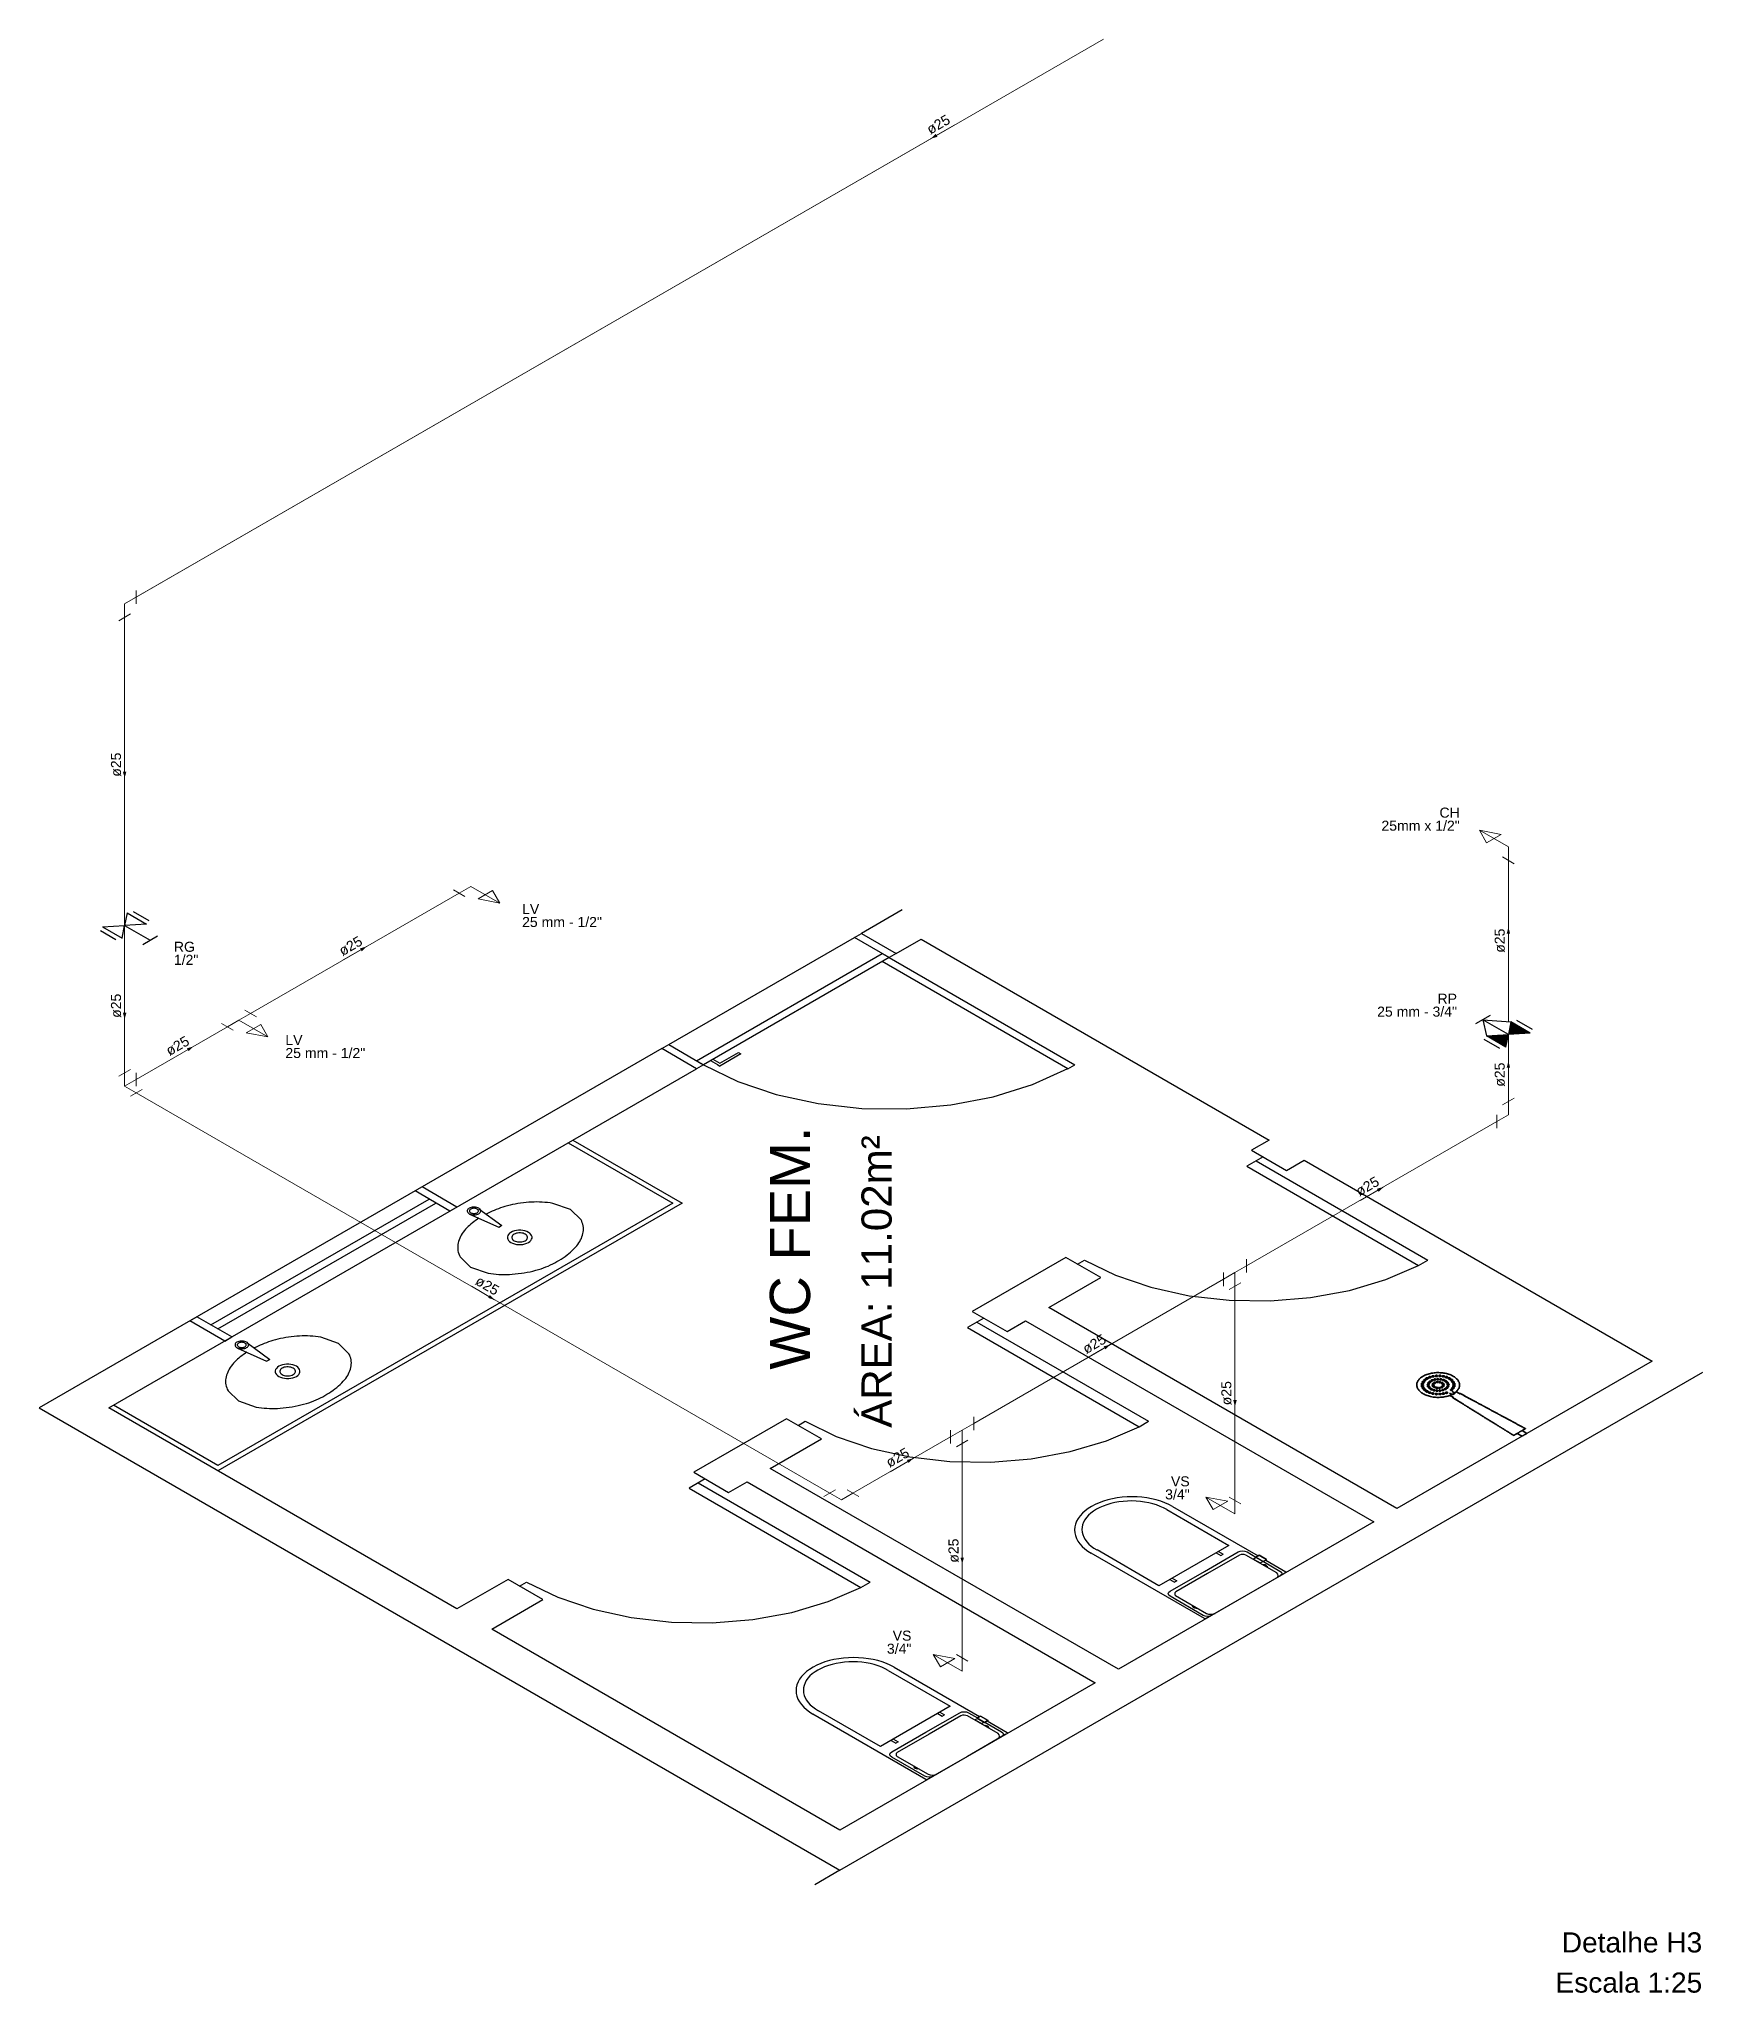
# Model space of a CAD drawing. Header units: millimetres. Extents: x 40 to 499, y -93 to 187.
# Drawn here: x 185.74 to 210.57, y 51.13 to 80.3 of the extents above; entities that cross this region are included whole.
import ezdxf

# ---------------------------------------------------------------- set-up
doc = ezdxf.new("R2010")
doc.units = ezdxf.units.MM
doc.header["$MEASUREMENT"] = 0
for name, color, linetype in [('. Layaot', 8, 'Continuous'), ('Layer 1', 7, 'Continuous'), ('PROIEZIONI_finissime', 251, 'Continuous'), ('Simbolos', 5, 'Continuous'), ('Simbolos_int', 2, 'Continuous')]:
    doc.layers.add(name, color=color, linetype=linetype)
for name, color, linetype, lineweight in [('AF-Condutos', 4, 'Continuous', 5), ('AF-Conexões', 9, 'Continuous', 5), ('AF-Sentido conduto', 9, 'Continuous', 5), ('AF-Textos conduto', 7, 'Continuous', 5), ('DI-Títulos', 3, 'Continuous', 5), ('Nível 1', 7, 'Continuous', 5), ('Textos', 7, 'Continuous', 5)]:
    doc.layers.add(name, color=color, linetype=linetype, lineweight=lineweight)
doc.styles.add('Arial', font='arial.ttf')

msp = doc.modelspace()

# ---------------------------------------------------------------- texts
at = {"layer": '. Layaot', "rotation": 90.0002, "line_spacing_factor": 0.6, "style": 'Arial'}
for s, insert, char_height, width, attachment_point in [('WC FEM.', (197.252, 60.432), 0.6, 7.26402, 7), ('ÁREA: 11.02m²', (198.467, 61.748), 0.45, 8.73453, 8)]:
    msp.add_mtext(s, dxfattribs=dict(at, insert=insert, char_height=char_height, width=width, attachment_point=attachment_point))
at = {"layer": 'AF-Textos conduto', "char_height": 0.15, "width": 0.7221, "attachment_point": 8, "line_spacing_factor": 0.6, "style": 'Arial'}
for insert, rotation in [((199.196, 78.957), 30.0001), ((186.963, 69.465), 90.0002), ((186.963, 69.465), 90.0002), ((190.424, 66.692), 30.0001), ((207.615, 66.837), 90.0002), ((186.963, 65.865), 90.0002), ((186.963, 65.865), 90.0002), ((187.841, 65.201), 30.0001), ((207.615, 64.837), 90.0002), ((205.6, 63.103), 30.0001), ((192.387, 61.621), 329.9999), ((201.524, 60.749), 30.0001), ((203.535, 60.081), 90.0002), ((198.587, 59.053), 30.0001), ((199.463, 57.73), 90.0002)]:
    msp.add_mtext('ø25', dxfattribs=dict(at, insert=insert, rotation=rotation))
at = {"layer": 'DI-Títulos', "char_height": 0.3, "attachment_point": 9, "line_spacing_factor": 0.6, "style": 'Arial'}
for s, insert, width in [('Detalhe H3', (210.559, 51.727), 4.19268), ('Escala 1:25', (210.559, 51.127), 4.37973)]:
    msp.add_mtext(s, dxfattribs=dict(at, insert=insert, width=width))
at = {"layer": 'Textos', "char_height": 0.15, "line_spacing_factor": 0.6, "style": 'Arial'}
for s, insert, width, attachment_point in [('25mm x 1/2"', (206.94, 68.477), 2.33803, 9), ('CH', (206.94, 68.672), 0.60549, 9), ('25 mm - 1/2"', (192.945, 67.039), 2.38422, 7), ('LV', (192.945, 67.234), 0.51265, 7), ('RG', (187.748, 66.669), 0.62881, 7), ('1/2"', (187.748, 66.474), 0.73125, 7), ('RP', (206.899, 65.896), 0.58239, 9), ('25 mm - 3/4"', (206.899, 65.701), 2.38422, 9), ('LV', (189.412, 65.278), 0.51265, 7), ('25 mm - 1/2"', (189.412, 65.083), 2.38422, 7), ('3/4"', (202.909, 58.493), 0.73125, 9), ('VS', (202.909, 58.688), 0.5593, 9), ('3/4"', (198.756, 56.189), 0.73125, 9), ('VS', (198.756, 56.384), 0.5593, 9)]:
    msp.add_mtext(s, dxfattribs=dict(at, insert=insert, width=width, attachment_point=attachment_point))

# ---------------------------------------------------------------- hatches: boundary and pattern name
at = {"layer": 'AF-Sentido conduto', "linetype": 'Continuous'}
for points in [[(199.048, 78.813), (199.144, 78.839), (199.119, 78.884)], [(187.013, 69.265), (187.039, 69.361), (186.987, 69.361)], [(187.013, 69.265), (187.039, 69.361), (186.987, 69.361)], [(207.666, 67.037), (207.64, 66.94), (207.692, 66.94)], [(190.623, 66.749), (190.526, 66.723), (190.552, 66.678)], [(187.013, 65.665), (187.039, 65.761), (186.987, 65.761)], [(187.013, 65.665), (187.039, 65.761), (186.987, 65.761)], [(188.039, 65.257), (187.943, 65.231), (187.969, 65.187)], [(207.666, 65.037), (207.64, 64.94), (207.692, 64.94)], [(205.799, 63.159), (205.702, 63.133), (205.728, 63.088)], [(192.535, 61.477), (192.464, 61.547), (192.438, 61.503)], [(201.723, 60.806), (201.626, 60.78), (201.652, 60.735)], [(203.585, 59.881), (203.611, 59.977), (203.559, 59.977)], [(198.785, 59.109), (198.688, 59.084), (198.714, 59.039)], [(199.514, 57.53), (199.54, 57.627), (199.488, 57.627)]]:
    msp.add_hatch(color=1, dxfattribs=at).paths.add_polyline_path(points)
at = {"layer": 'Simbolos', "linetype": 'Continuous'}
for points in [[(207.629, 65.248), (207.338, 65.416), (207.665, 65.437)], [(207.665, 65.437), (207.993, 65.458), (207.702, 65.626)]]:
    msp.add_hatch(color=256, dxfattribs=at).paths.add_polyline_path(points)

# ---------------------------------------------------------------- linework, layer by layer
at = {"layer": '. Layaot'}
for p, q in [((198.618, 67.297), (198.009, 66.945)), ((195.134, 65.285), (197.905, 66.885)), ((198.009, 66.945), (198.529, 66.645)), ((198.529, 66.645), (198.9, 66.86)), ((198.9, 66.86), (204.096, 63.859)), ((201.092, 64.925), (198.321, 66.525)), ((198.425, 66.585), (201.196, 64.985)), ((195.03, 65.225), (185.736, 59.86)), ((195.55, 64.925), (195.03, 65.225)), ((195.792, 65.066), (195.896, 65.006)), ((195.896, 65.006), (196.173, 65.166)), ((196.208, 65.146), (195.896, 64.966)), ((196.173, 65.166), (196.208, 65.146)), ((186.776, 59.86), (195.55, 64.925)), ((195.757, 65.046), (195.861, 64.986)), ((195.861, 64.986), (195.896, 64.966)), ((201.092, 64.925), (201.196, 64.985)), ((204.005, 63.609), (203.763, 63.469)), ((204.096, 63.859), (203.833, 63.708)), ((203.833, 63.708), (204.353, 63.408)), ((203.763, 63.469), (206.326, 61.989)), ((203.901, 63.549), (206.465, 62.069)), ((204.353, 63.408), (204.616, 63.559)), ((204.616, 63.559), (209.811, 60.56)), ((191.452, 63.16), (191.348, 63.1)), ((191.868, 62.8), (191.348, 63.1)), ((191.972, 62.86), (191.452, 63.16)), ((188.3, 61.1), (191.556, 62.98)), ((188.404, 61.04), (191.66, 62.92)), ((191.972, 62.86), (191.868, 62.8)), ((192.162, 62.755), (192.596, 62.558)), ((192.301, 62.836), (192.643, 62.585)), ((192.596, 62.558), (192.622, 62.573)), ((192.643, 62.585), (192.617, 62.57)), ((201.062, 62.108), (199.662, 61.301)), ((201.582, 61.808), (201.062, 62.108)), ((206.326, 61.989), (206.465, 62.069)), ((200.805, 61.359), (201.582, 61.808)), ((199.662, 61.301), (200.184, 61)), ((206.001, 58.36), (200.805, 61.359)), ((187.988, 61.16), (188.092, 61.22)), ((188.508, 60.86), (187.988, 61.16)), ((188.612, 60.92), (188.092, 61.22)), ((199.836, 61.201), (199.593, 61.061)), ((199.593, 61.061), (202.157, 59.581)), ((199.732, 61.141), (202.295, 59.661)), ((200.184, 61), (200.459, 61.159)), ((200.459, 61.159), (205.656, 58.16)), ((188.508, 60.86), (188.612, 60.92)), ((188.697, 60.755), (189.132, 60.558)), ((188.837, 60.836), (189.179, 60.585)), ((189.132, 60.558), (189.158, 60.573)), ((189.179, 60.585), (189.153, 60.57)), ((197.688, 52.959), (210.569, 60.396)), ((209.811, 60.56), (206.001, 58.36)), ((185.736, 59.86), (197.688, 52.959)), ((191.973, 56.859), (186.776, 59.86)), ((196.893, 59.7), (195.508, 58.9)), ((197.412, 59.4), (196.893, 59.7)), ((202.157, 59.581), (202.295, 59.661)), ((196.648, 58.959), (197.412, 59.4)), ((201.845, 55.959), (196.648, 58.959)), ((195.679, 58.801), (195.437, 58.661)), ((195.437, 58.661), (198, 57.181)), ((195.506, 58.901), (196.027, 58.6)), ((195.575, 58.741), (198.139, 57.261)), ((196.027, 58.6), (196.302, 58.759)), ((196.302, 58.759), (201.499, 55.759)), ((202.653, 58.391), (203.93, 57.653)), ((205.656, 58.16), (201.845, 55.959)), ((202.568, 58.342), (203.494, 57.807)), ((203.494, 57.807), (202.451, 57.205)), ((203.13, 56.715), (201.44, 57.691)), ((202.451, 57.205), (201.526, 57.74)), ((203.128, 57.419), (203.635, 57.712)), ((203.651, 57.664), (203.177, 57.391)), ((203.305, 57.698), (203.374, 57.658)), ((203.339, 57.718), (203.409, 57.678)), ((203.374, 57.658), (203.409, 57.678)), ((203.635, 57.712), (203.665, 57.724)), ((203.675, 57.672), (203.651, 57.664)), ((203.665, 57.724), (203.698, 57.727)), ((203.701, 57.674), (203.675, 57.672)), ((203.698, 57.727), (203.734, 57.723)), ((203.724, 57.671), (203.701, 57.674)), ((203.748, 57.665), (203.724, 57.671)), ((203.734, 57.723), (203.765, 57.71)), ((204.21, 57.399), (203.748, 57.665)), ((203.765, 57.71), (203.897, 57.634)), ((203.9, 57.627), (203.862, 57.605)), ((203.9, 57.627), (203.862, 57.605)), ((203.862, 57.605), (203.961, 57.548)), ((203.862, 57.605), (203.961, 57.548)), ((203.893, 57.631), (203.93, 57.653)), ((203.93, 57.653), (203.893, 57.631)), ((204.006, 57.566), (203.893, 57.631)), ((203.893, 57.631), (204.006, 57.566)), ((203.999, 57.57), (203.9, 57.627)), ((203.93, 57.653), (203.945, 57.661)), ((203.945, 57.661), (203.93, 57.653)), ((203.945, 57.661), (204.058, 57.596)), ((204.058, 57.596), (203.945, 57.661)), ((203.961, 57.548), (203.999, 57.57)), ((203.961, 57.548), (203.999, 57.57)), ((204.044, 57.587), (204.006, 57.566)), ((204.006, 57.566), (204.044, 57.587)), ((204.011, 57.519), (204.006, 57.516)), ((204.011, 57.568), (204.257, 57.426)), ((204.013, 57.52), (204.011, 57.519)), ((204.035, 57.516), (204.013, 57.52)), ((204.051, 57.509), (204.035, 57.516)), ((204.058, 57.596), (204.044, 57.587)), ((204.044, 57.587), (204.058, 57.596)), ((204.044, 57.587), (204.343, 57.415)), ((204.063, 57.5), (204.051, 57.509)), ((204.07, 57.488), (204.063, 57.5)), ((204.065, 57.482), (204.07, 57.485)), ((204.073, 57.486), (204.07, 57.488)), ((204.07, 57.485), (204.073, 57.486)), ((192.737, 57.3), (191.973, 56.859)), ((193.255, 57), (192.737, 57.3)), ((192.908, 57.201), (193.012, 57.261)), ((198, 57.181), (198.139, 57.261)), ((202.612, 57.298), (202.681, 57.258)), ((202.619, 57.125), (203.128, 57.419)), ((202.647, 57.318), (202.716, 57.278)), ((202.716, 57.278), (202.681, 57.258)), ((203.177, 57.391), (202.702, 57.116)), ((204.314, 57.385), (203.751, 57.06)), ((204.208, 57.324), (204.224, 57.341)), ((204.224, 57.38), (204.21, 57.399)), ((204.229, 57.36), (204.224, 57.38)), ((204.224, 57.341), (204.229, 57.36)), ((204.257, 57.426), (204.279, 57.408)), ((204.279, 57.37), (204.257, 57.352)), ((204.279, 57.408), (204.286, 57.388)), ((204.286, 57.388), (204.279, 57.37)), ((204.345, 57.403), (204.314, 57.385)), ((204.343, 57.415), (204.347, 57.412)), ((204.347, 57.404), (204.345, 57.403)), ((204.347, 57.412), (204.35, 57.408)), ((204.35, 57.408), (204.347, 57.404)), ((192.492, 56.559), (193.255, 57)), ((202.59, 57.087), (202.597, 57.108)), ((202.597, 57.067), (202.59, 57.087)), ((202.597, 57.108), (202.619, 57.125)), ((202.619, 57.049), (202.597, 57.067)), ((203.111, 56.764), (202.619, 57.049)), ((202.687, 57.102), (202.685, 57.087)), ((202.685, 57.087), (202.687, 57.072)), ((202.702, 57.116), (202.687, 57.102)), ((202.687, 57.072), (202.699, 57.06)), ((202.699, 57.06), (203.161, 56.793)), ((202.95, 56.907), (202.948, 56.905)), ((202.948, 56.905), (202.955, 56.893)), ((202.957, 56.911), (202.95, 56.907)), ((202.955, 56.893), (202.967, 56.883)), ((203.751, 57.06), (203.182, 56.732)), ((202.967, 56.883), (202.983, 56.877)), ((202.983, 56.877), (203.005, 56.872)), ((203.005, 56.872), (203.007, 56.871)), ((203.007, 56.871), (203.009, 56.872)), ((203.009, 56.872), (203.016, 56.877)), ((203.142, 56.752), (203.111, 56.764)), ((203.135, 56.712), (203.13, 56.715)), ((203.142, 56.711), (203.135, 56.712)), ((203.177, 56.748), (203.142, 56.752)), ((203.149, 56.712), (203.142, 56.711)), ((203.154, 56.715), (203.149, 56.712)), ((203.182, 56.732), (203.154, 56.715)), ((203.161, 56.793), (203.192, 56.784)), ((203.211, 56.753), (203.177, 56.748)), ((203.192, 56.784), (203.225, 56.781)), ((203.241, 56.766), (203.211, 56.753)), ((203.225, 56.781), (203.26, 56.785)), ((203.26, 56.785), (203.291, 56.794)), ((197.688, 53.559), (192.492, 56.559)), ((201.499, 55.759), (197.688, 53.559)), ((198.411, 55.941), (199.336, 55.406)), ((198.496, 55.99), (199.773, 55.252)), ((198.973, 54.315), (197.283, 55.29)), ((198.294, 54.805), (197.369, 55.339)), ((199.336, 55.406), (198.294, 54.805)), ((198.971, 55.019), (199.477, 55.311)), ((199.494, 55.263), (199.02, 54.99)), ((199.148, 55.297), (199.217, 55.257)), ((199.182, 55.317), (199.252, 55.277)), ((199.217, 55.257), (199.252, 55.277)), ((199.477, 55.311), (199.508, 55.324)), ((199.518, 55.272), (199.494, 55.263)), ((199.508, 55.324), (199.541, 55.326)), ((199.544, 55.273), (199.518, 55.272)), ((199.541, 55.326), (199.577, 55.322)), ((199.567, 55.27), (199.544, 55.273)), ((199.591, 55.265), (199.567, 55.27)), ((199.577, 55.322), (199.608, 55.31)), ((200.053, 54.998), (199.591, 55.265)), ((199.608, 55.31), (199.74, 55.233)), ((199.743, 55.226), (199.705, 55.205)), ((199.743, 55.226), (199.705, 55.205)), ((199.705, 55.205), (199.804, 55.147)), ((199.705, 55.205), (199.804, 55.147)), ((199.736, 55.231), (199.773, 55.252)), ((199.773, 55.252), (199.736, 55.231)), ((199.849, 55.165), (199.736, 55.231)), ((199.736, 55.231), (199.849, 55.165)), ((199.842, 55.169), (199.743, 55.226)), ((199.773, 55.252), (199.788, 55.261)), ((199.788, 55.261), (199.773, 55.252)), ((199.788, 55.261), (199.901, 55.195)), ((199.901, 55.195), (199.788, 55.261)), ((199.804, 55.147), (199.842, 55.169)), ((199.804, 55.147), (199.842, 55.169)), ((199.887, 55.187), (199.849, 55.165)), ((199.849, 55.165), (199.887, 55.187)), ((199.854, 55.168), (200.1, 55.025)), ((199.901, 55.195), (199.887, 55.187)), ((199.887, 55.187), (199.901, 55.195)), ((199.887, 55.187), (200.185, 55.015)), ((198.455, 54.897), (198.524, 54.857)), ((198.462, 54.725), (198.971, 55.019)), ((198.49, 54.917), (198.559, 54.877)), ((198.559, 54.877), (198.524, 54.857)), ((199.02, 54.99), (198.545, 54.715)), ((200.157, 54.984), (199.593, 54.659)), ((199.854, 55.118), (199.849, 55.116)), ((199.856, 55.12), (199.854, 55.118)), ((199.878, 55.116), (199.856, 55.12)), ((199.894, 55.109), (199.878, 55.116)), ((199.906, 55.099), (199.894, 55.109)), ((199.913, 55.087), (199.906, 55.099)), ((199.908, 55.082), (199.913, 55.084)), ((199.916, 55.086), (199.913, 55.087)), ((199.913, 55.084), (199.916, 55.086)), ((200.05, 54.923), (200.067, 54.941)), ((200.067, 54.979), (200.053, 54.998)), ((200.072, 54.96), (200.067, 54.979)), ((200.067, 54.941), (200.072, 54.96)), ((200.1, 55.025), (200.122, 55.008)), ((200.122, 54.969), (200.1, 54.952)), ((200.122, 55.008), (200.129, 54.987)), ((200.129, 54.987), (200.122, 54.969)), ((200.188, 55.002), (200.157, 54.984)), ((200.185, 55.015), (200.19, 55.012)), ((200.19, 55.004), (200.188, 55.002)), ((200.19, 55.012), (200.193, 55.008)), ((200.193, 55.008), (200.19, 55.004)), ((198.433, 54.686), (198.44, 54.707)), ((198.44, 54.666), (198.433, 54.686)), ((198.44, 54.707), (198.462, 54.725)), ((198.462, 54.648), (198.44, 54.666)), ((198.954, 54.364), (198.462, 54.648)), ((198.53, 54.701), (198.528, 54.686)), ((198.528, 54.686), (198.53, 54.671)), ((198.545, 54.715), (198.53, 54.701)), ((198.53, 54.671), (198.542, 54.659)), ((198.542, 54.659), (199.004, 54.393)), ((199.593, 54.659), (199.025, 54.331)), ((198.793, 54.506), (198.791, 54.505)), ((198.791, 54.505), (198.798, 54.492)), ((198.8, 54.51), (198.793, 54.506)), ((198.798, 54.492), (198.81, 54.483)), ((198.81, 54.483), (198.826, 54.476)), ((198.826, 54.476), (198.848, 54.472)), ((198.848, 54.472), (198.85, 54.47)), ((198.85, 54.47), (198.852, 54.472)), ((198.852, 54.472), (198.859, 54.476)), ((198.985, 54.352), (198.954, 54.364)), ((198.978, 54.312), (198.973, 54.315)), ((198.985, 54.31), (198.978, 54.312)), ((199.02, 54.347), (198.985, 54.352)), ((198.992, 54.312), (198.985, 54.31)), ((198.997, 54.315), (198.992, 54.312)), ((199.025, 54.331), (198.997, 54.315)), ((199.004, 54.393), (199.035, 54.383)), ((199.054, 54.353), (199.02, 54.347)), ((199.035, 54.383), (199.068, 54.38)), ((199.084, 54.365), (199.054, 54.353)), ((199.068, 54.38), (199.103, 54.384)), ((199.103, 54.384), (199.134, 54.394)), ((197.688, 52.959), (197.313, 52.743))]:
    msp.add_line(p, q, dxfattribs=at)
for points in [[(198.425, 66.585), (197.905, 66.885), (198.009, 66.945), (198.529, 66.645), (198.425, 66.585)], [(195.654, 64.985), (195.55, 65.045), (198.321, 66.645), (198.425, 66.585), (195.654, 64.985)], [(195.55, 64.925), (195.03, 65.225), (195.134, 65.285), (195.654, 64.985), (195.55, 64.925)], [(195.654, 64.985), (196.163, 64.737), (196.739, 64.542), (197.363, 64.407), (198.018, 64.334), (198.685, 64.327), (199.344, 64.385), (199.977, 64.507), (200.564, 64.689), (201.09, 64.927)], [(193.635, 63.82), (195.193, 62.92), (188.404, 59), (186.845, 59.9)], [(193.704, 63.86), (195.332, 62.92), (188.404, 58.92)], [(192.154, 62.843), (192.143, 62.836), (192.134, 62.827), (192.128, 62.817), (192.125, 62.807), (192.125, 62.797), (192.128, 62.787), (192.134, 62.777), (192.143, 62.769), (192.154, 62.761), (192.168, 62.754), (192.183, 62.749), (192.2, 62.746), (192.217, 62.744), (192.235, 62.744), (192.252, 62.746), (192.269, 62.749), (192.284, 62.754), (192.298, 62.761), (192.309, 62.769), (192.318, 62.777), (192.324, 62.787), (192.327, 62.797), (192.327, 62.807), (192.324, 62.817), (192.318, 62.827), (192.309, 62.836), (192.298, 62.843), (192.284, 62.85), (192.269, 62.855), (192.252, 62.859), (192.235, 62.86), (192.217, 62.86), (192.2, 62.859), (192.183, 62.855), (192.168, 62.85), (192.154, 62.843)], [(192.179, 62.83), (192.171, 62.824), (192.165, 62.819), (192.161, 62.812), (192.159, 62.806), (192.159, 62.799), (192.161, 62.792), (192.165, 62.786), (192.171, 62.78), (192.179, 62.775), (192.188, 62.77), (192.198, 62.767), (192.209, 62.765), (192.22, 62.764), (192.232, 62.764), (192.243, 62.765), (192.254, 62.767), (192.264, 62.77), (192.273, 62.775), (192.281, 62.78), (192.287, 62.786), (192.291, 62.792), (192.293, 62.799), (192.293, 62.806), (192.291, 62.812), (192.287, 62.819), (192.281, 62.824), (192.273, 62.83), (192.264, 62.834), (192.254, 62.837), (192.243, 62.84), (192.232, 62.841), (192.22, 62.841), (192.209, 62.84), (192.198, 62.837), (192.188, 62.834), (192.179, 62.83)], [(192.177, 61.965), (192.44, 61.874), (192.44, 61.874), (192.479, 61.867), (192.518, 61.862), (192.558, 61.858), (192.598, 61.855), (192.638, 61.853), (192.678, 61.853), (192.719, 61.853), (192.759, 61.854), (192.799, 61.857), (192.799, 61.857), (192.799, 61.857), (192.799, 61.857), (192.844, 61.861), (192.889, 61.866), (192.934, 61.872), (192.978, 61.878), (193.022, 61.886), (193.065, 61.895), (193.108, 61.905), (193.15, 61.916), (193.191, 61.927), (193.191, 61.927), (193.191, 61.927), (193.191, 61.927), (193.228, 61.939), (193.265, 61.952), (193.301, 61.966), (193.336, 61.98), (193.37, 61.995), (193.402, 62.011), (193.434, 62.028), (193.464, 62.045), (193.493, 62.064), (193.493, 62.064), (193.493, 62.064), (193.493, 62.064), (193.526, 62.083), (193.557, 62.103), (193.587, 62.124), (193.616, 62.145), (193.644, 62.167), (193.67, 62.189), (193.695, 62.212), (193.719, 62.235), (193.741, 62.259), (193.741, 62.259), (193.741, 62.259), (193.741, 62.259), (193.76, 62.28), (193.777, 62.302), (193.792, 62.325), (193.806, 62.347), (193.819, 62.37), (193.83, 62.393), (193.839, 62.417), (193.847, 62.44), (193.853, 62.464), (193.853, 62.464), (193.853, 62.464), (193.853, 62.464), (193.858, 62.487), (193.86, 62.51), (193.861, 62.534), (193.86, 62.557), (193.856, 62.58), (193.851, 62.603), (193.844, 62.626), (193.836, 62.649), (193.825, 62.671), (193.825, 62.671), (193.825, 62.671), (193.668, 62.824), (193.405, 62.915), (193.405, 62.915), (193.366, 62.921), (193.326, 62.926), (193.287, 62.93), (193.247, 62.933), (193.207, 62.935), (193.166, 62.936), (193.126, 62.935), (193.086, 62.934), (193.046, 62.931), (193.046, 62.931), (193.046, 62.931), (193.046, 62.931), (193.005, 62.928), (192.964, 62.923), (192.923, 62.918), (192.883, 62.912), (192.843, 62.904), (192.804, 62.896), (192.766, 62.888), (192.728, 62.878), (192.69, 62.867), (192.69, 62.867), (192.69, 62.867), (192.69, 62.867), (192.657, 62.857), (192.624, 62.846), (192.592, 62.835), (192.56, 62.823), (192.529, 62.81), (192.498, 62.798), (192.468, 62.784), (192.439, 62.77), (192.41, 62.756), (192.41, 62.756), (192.41, 62.756)], [(192.299, 62.693), (192.274, 62.676), (192.25, 62.659), (192.226, 62.641), (192.204, 62.624), (192.182, 62.605), (192.161, 62.587), (192.141, 62.568), (192.122, 62.549), (192.103, 62.529), (192.103, 62.529), (192.103, 62.529), (192.103, 62.529), (192.085, 62.508), (192.068, 62.486), (192.052, 62.463), (192.038, 62.441), (192.026, 62.418), (192.015, 62.395), (192.006, 62.371), (191.998, 62.348), (191.991, 62.324), (191.991, 62.324), (191.991, 62.324), (191.991, 62.324), (191.987, 62.301), (191.985, 62.278), (191.984, 62.254), (191.985, 62.231), (191.988, 62.208), (191.993, 62.185), (192, 62.162), (192.009, 62.139), (192.02, 62.117), (192.02, 62.117), (192.02, 62.117), (192.177, 61.965)], [(192.779, 62.482), (192.758, 62.468), (192.742, 62.452), (192.731, 62.434), (192.726, 62.416), (192.726, 62.397), (192.731, 62.379), (192.742, 62.361), (192.758, 62.345), (192.779, 62.331), (192.804, 62.319), (192.832, 62.31), (192.862, 62.303), (192.894, 62.3), (192.926, 62.3), (192.957, 62.303), (192.988, 62.31), (193.016, 62.319), (193.04, 62.331), (193.061, 62.345), (193.077, 62.361), (193.088, 62.379), (193.094, 62.397), (193.094, 62.416), (193.088, 62.434), (193.077, 62.452), (193.061, 62.468), (193.04, 62.482), (193.016, 62.494), (192.988, 62.503), (192.957, 62.51), (192.926, 62.513), (192.894, 62.513), (192.862, 62.51), (192.832, 62.503), (192.804, 62.494), (192.779, 62.482)], [(192.826, 62.455), (192.813, 62.445), (192.803, 62.435), (192.796, 62.424), (192.792, 62.412), (192.792, 62.401), (192.796, 62.389), (192.803, 62.378), (192.813, 62.368), (192.826, 62.358), (192.842, 62.351), (192.86, 62.345), (192.879, 62.341), (192.899, 62.339), (192.92, 62.339), (192.94, 62.341), (192.959, 62.345), (192.977, 62.351), (192.993, 62.358), (193.006, 62.368), (193.016, 62.378), (193.023, 62.389), (193.027, 62.401), (193.027, 62.412), (193.023, 62.424), (193.016, 62.435), (193.006, 62.445), (192.993, 62.455), (192.977, 62.462), (192.959, 62.468), (192.94, 62.472), (192.92, 62.474), (192.899, 62.474), (192.879, 62.472), (192.86, 62.468), (192.842, 62.462), (192.826, 62.455)], [(201.338, 62.069), (201.804, 61.842), (202.33, 61.663), (202.901, 61.537), (203.5, 61.469), (204.11, 61.459), (204.714, 61.508), (205.296, 61.615), (205.838, 61.777), (206.326, 61.989)], [(188.835, 60.693), (188.81, 60.676), (188.786, 60.659), (188.762, 60.641), (188.739, 60.624), (188.718, 60.605), (188.697, 60.587), (188.677, 60.568), (188.658, 60.549), (188.639, 60.529), (188.639, 60.529), (188.639, 60.529), (188.639, 60.529), (188.621, 60.508), (188.604, 60.486), (188.588, 60.463), (188.574, 60.441), (188.562, 60.418), (188.551, 60.395), (188.541, 60.371), (188.534, 60.348), (188.527, 60.324), (188.527, 60.324), (188.527, 60.324), (188.527, 60.324), (188.523, 60.301), (188.52, 60.278), (188.52, 60.254), (188.521, 60.231), (188.524, 60.208), (188.529, 60.185), (188.536, 60.162), (188.545, 60.139), (188.556, 60.117), (188.556, 60.117), (188.556, 60.117), (188.713, 59.965)], [(188.69, 60.843), (188.679, 60.836), (188.67, 60.827), (188.664, 60.817), (188.661, 60.807), (188.661, 60.797), (188.664, 60.787), (188.67, 60.777), (188.679, 60.769), (188.69, 60.761), (188.704, 60.754), (188.719, 60.749), (188.736, 60.746), (188.753, 60.744), (188.771, 60.744), (188.788, 60.746), (188.805, 60.749), (188.82, 60.754), (188.833, 60.761), (188.845, 60.769), (188.854, 60.777), (188.86, 60.787), (188.863, 60.797), (188.863, 60.807), (188.86, 60.817), (188.854, 60.827), (188.845, 60.836), (188.833, 60.843), (188.82, 60.85), (188.805, 60.855), (188.788, 60.859), (188.771, 60.86), (188.753, 60.86), (188.736, 60.859), (188.719, 60.855), (188.704, 60.85), (188.69, 60.843)], [(188.714, 60.83), (188.707, 60.824), (188.701, 60.819), (188.697, 60.812), (188.695, 60.806), (188.695, 60.799), (188.697, 60.792), (188.701, 60.786), (188.707, 60.78), (188.714, 60.775), (188.723, 60.77), (188.734, 60.767), (188.745, 60.765), (188.756, 60.764), (188.768, 60.764), (188.779, 60.765), (188.79, 60.767), (188.8, 60.77), (188.809, 60.775), (188.817, 60.78), (188.823, 60.786), (188.827, 60.792), (188.829, 60.799), (188.829, 60.806), (188.827, 60.812), (188.823, 60.819), (188.817, 60.824), (188.809, 60.83), (188.8, 60.834), (188.79, 60.837), (188.779, 60.84), (188.768, 60.841), (188.756, 60.841), (188.745, 60.84), (188.734, 60.837), (188.723, 60.834), (188.714, 60.83)], [(188.713, 59.965), (188.976, 59.874), (188.976, 59.874), (189.015, 59.867), (189.054, 59.862), (189.094, 59.858), (189.134, 59.855), (189.174, 59.853), (189.214, 59.853), (189.255, 59.853), (189.295, 59.854), (189.335, 59.857), (189.335, 59.857), (189.335, 59.857), (189.335, 59.857), (189.38, 59.861), (189.425, 59.866), (189.47, 59.872), (189.514, 59.878), (189.558, 59.886), (189.601, 59.895), (189.644, 59.905), (189.685, 59.916), (189.727, 59.927), (189.727, 59.927), (189.727, 59.927), (189.727, 59.927), (189.764, 59.939), (189.801, 59.952), (189.837, 59.966), (189.872, 59.98), (189.906, 59.995), (189.938, 60.011), (189.97, 60.028), (190, 60.045), (190.029, 60.064), (190.029, 60.064), (190.029, 60.064), (190.029, 60.064), (190.062, 60.083), (190.093, 60.103), (190.123, 60.124), (190.152, 60.145), (190.18, 60.167), (190.206, 60.189), (190.231, 60.212), (190.255, 60.235), (190.277, 60.259), (190.277, 60.259), (190.277, 60.259), (190.277, 60.259), (190.296, 60.28), (190.313, 60.302), (190.328, 60.325), (190.342, 60.347), (190.355, 60.37), (190.366, 60.393), (190.375, 60.417), (190.383, 60.44), (190.389, 60.464), (190.389, 60.464), (190.389, 60.464), (190.389, 60.464), (190.394, 60.487), (190.396, 60.51), (190.397, 60.534), (190.395, 60.557), (190.392, 60.58), (190.387, 60.603), (190.38, 60.626), (190.372, 60.649), (190.361, 60.671), (190.361, 60.671), (190.361, 60.671), (190.204, 60.824), (189.94, 60.915), (189.94, 60.915), (189.902, 60.921), (189.862, 60.926), (189.823, 60.93), (189.783, 60.933), (189.743, 60.935), (189.702, 60.936), (189.662, 60.935), (189.622, 60.934), (189.582, 60.931), (189.582, 60.931), (189.582, 60.931), (189.582, 60.931), (189.541, 60.928), (189.5, 60.923), (189.459, 60.918), (189.419, 60.912), (189.379, 60.904), (189.34, 60.896), (189.302, 60.888), (189.264, 60.878), (189.226, 60.867), (189.226, 60.867), (189.226, 60.867), (189.226, 60.867), (189.193, 60.857), (189.16, 60.846), (189.128, 60.835), (189.096, 60.823), (189.064, 60.81), (189.034, 60.798), (189.004, 60.784), (188.975, 60.77), (188.946, 60.756), (188.946, 60.756), (188.946, 60.756)], [(189.315, 60.482), (189.294, 60.468), (189.278, 60.452), (189.267, 60.434), (189.261, 60.416), (189.261, 60.397), (189.267, 60.379), (189.278, 60.361), (189.294, 60.345), (189.315, 60.331), (189.34, 60.319), (189.367, 60.31), (189.398, 60.303), (189.429, 60.3), (189.462, 60.3), (189.493, 60.303), (189.524, 60.31), (189.552, 60.319), (189.576, 60.331), (189.597, 60.345), (189.613, 60.361), (189.624, 60.379), (189.63, 60.397), (189.63, 60.416), (189.624, 60.434), (189.613, 60.452), (189.597, 60.468), (189.576, 60.482), (189.552, 60.494), (189.524, 60.503), (189.493, 60.51), (189.462, 60.513), (189.429, 60.513), (189.398, 60.51), (189.367, 60.503), (189.34, 60.494), (189.315, 60.482)], [(189.362, 60.455), (189.349, 60.445), (189.339, 60.435), (189.332, 60.424), (189.328, 60.412), (189.328, 60.401), (189.332, 60.389), (189.339, 60.378), (189.349, 60.368), (189.362, 60.358), (189.378, 60.351), (189.396, 60.345), (189.415, 60.341), (189.435, 60.339), (189.456, 60.339), (189.476, 60.341), (189.495, 60.345), (189.513, 60.351), (189.529, 60.358), (189.542, 60.368), (189.552, 60.378), (189.559, 60.389), (189.563, 60.401), (189.563, 60.412), (189.559, 60.424), (189.552, 60.435), (189.542, 60.445), (189.529, 60.455), (189.513, 60.462), (189.495, 60.468), (189.476, 60.472), (189.456, 60.474), (189.435, 60.474), (189.415, 60.472), (189.396, 60.468), (189.378, 60.462), (189.362, 60.455)], [(197.168, 59.661), (197.635, 59.434), (198.161, 59.255), (198.731, 59.13), (199.33, 59.061), (199.94, 59.052), (200.545, 59.101), (201.126, 59.208), (201.669, 59.37), (202.157, 59.581)], [(201.445, 58.391), (201.394, 58.359), (201.349, 58.325), (201.308, 58.288), (201.273, 58.25), (201.245, 58.21), (201.222, 58.169), (201.205, 58.127), (201.195, 58.084), (201.192, 58.041)], [(201.518, 58.348), (201.474, 58.321), (201.434, 58.291), (201.399, 58.259), (201.369, 58.226), (201.344, 58.191), (201.325, 58.155), (201.311, 58.118), (201.303, 58.081), (201.3, 58.044)], [(202.049, 58.534), (201.975, 58.532), (201.901, 58.527), (201.828, 58.518), (201.757, 58.505), (201.688, 58.488), (201.622, 58.469), (201.559, 58.446), (201.5, 58.42), (201.445, 58.391)], [(202.045, 58.472), (201.98, 58.47), (201.916, 58.466), (201.852, 58.458), (201.79, 58.447), (201.73, 58.433), (201.673, 58.416), (201.618, 58.396), (201.566, 58.373), (201.518, 58.348)], [(202.567, 58.342), (202.52, 58.368), (202.469, 58.391), (202.415, 58.412), (202.358, 58.429), (202.298, 58.444), (202.237, 58.456), (202.174, 58.464), (202.11, 58.47), (202.045, 58.472)], [(202.653, 58.391), (202.598, 58.42), (202.539, 58.446), (202.476, 58.469), (202.41, 58.488), (202.341, 58.505), (202.27, 58.518), (202.197, 58.527), (202.123, 58.532), (202.049, 58.534)], [(201.192, 58.041), (201.195, 57.998), (201.204, 57.955), (201.22, 57.913), (201.242, 57.872), (201.271, 57.832), (201.305, 57.794), (201.345, 57.757), (201.39, 57.723), (201.44, 57.691)], [(201.3, 58.044), (201.304, 58.006), (201.313, 57.969), (201.327, 57.932), (201.347, 57.896), (201.373, 57.862), (201.404, 57.829), (201.44, 57.797), (201.48, 57.768), (201.525, 57.74)], [(193.012, 57.261), (193.479, 57.034), (194.005, 56.855), (194.575, 56.73), (195.174, 56.661), (195.784, 56.651), (196.388, 56.701), (196.97, 56.808), (197.512, 56.969), (198, 57.181)], [(197.892, 56.134), (197.818, 56.132), (197.744, 56.126), (197.671, 56.117), (197.6, 56.104), (197.531, 56.088), (197.465, 56.068), (197.402, 56.045), (197.343, 56.019), (197.288, 55.99)], [(197.888, 56.071), (197.823, 56.07), (197.759, 56.065), (197.695, 56.057), (197.633, 56.046), (197.573, 56.032), (197.516, 56.015), (197.461, 55.995), (197.409, 55.973), (197.361, 55.948)], [(198.41, 55.941), (198.363, 55.967), (198.312, 55.99), (198.258, 56.011), (198.201, 56.029), (198.141, 56.043), (198.08, 56.055), (198.017, 56.064), (197.952, 56.069), (197.888, 56.071)], [(198.496, 55.99), (198.441, 56.019), (198.382, 56.045), (198.319, 56.068), (198.253, 56.088), (198.184, 56.104), (198.113, 56.117), (198.04, 56.126), (197.966, 56.132), (197.892, 56.134)], [(197.288, 55.99), (197.237, 55.958), (197.192, 55.924), (197.151, 55.888), (197.116, 55.85), (197.088, 55.81), (197.065, 55.769), (197.048, 55.727), (197.038, 55.684), (197.035, 55.641)], [(197.361, 55.948), (197.317, 55.92), (197.277, 55.89), (197.242, 55.859), (197.212, 55.825), (197.187, 55.79), (197.168, 55.755), (197.154, 55.718), (197.146, 55.681), (197.143, 55.643)], [(197.035, 55.641), (197.038, 55.598), (197.047, 55.555), (197.063, 55.513), (197.085, 55.471), (197.114, 55.431), (197.148, 55.393), (197.188, 55.356), (197.233, 55.322), (197.283, 55.29)], [(197.143, 55.643), (197.146, 55.605), (197.155, 55.568), (197.17, 55.531), (197.19, 55.496), (197.216, 55.461), (197.247, 55.428), (197.283, 55.397), (197.323, 55.367), (197.368, 55.34)]]:
    msp.add_lwpolyline(points, dxfattribs=at)
msp.add_circle((169.946, 37.038), 130.183)
at = {"layer": 'AF-Condutos'}
for p, q in [((201.621, 80.298), (187.186, 71.965)), ((187.013, 71.665), (187.013, 67.065)), ((187.013, 71.665), (187.013, 67.065)), ((207.666, 65.629), (207.666, 68.037)), ((188.893, 65.75), (192.006, 67.548)), ((187.013, 67.064), (187.013, 64.865)), ((187.013, 67.064), (187.013, 64.865)), ((187.186, 64.765), (188.546, 65.55)), ((207.666, 64.437), (207.666, 65.437)), ((187.186, 64.565), (197.537, 58.589)), ((203.758, 61.981), (207.492, 64.137)), ((199.687, 59.63), (203.412, 61.781)), ((203.585, 61.681), (203.585, 58.481)), ((197.883, 58.589), (199.34, 59.43)), ((199.514, 59.33), (199.514, 56.13))]:
    msp.add_line(p, q, dxfattribs=at)
at = {"layer": 'AF-Conexões', "color": 5}
for p, q in [((187.186, 71.865), (187.186, 72.065)), ((187.013, 71.865), (187.186, 71.965)), ((187.013, 71.865), (187.013, 71.665)), ((187.013, 71.865), (187.013, 71.665)), ((186.927, 71.615), (187.1, 71.715)), ((186.927, 71.615), (187.1, 71.715)), ((207.666, 68.237), (207.233, 68.487)), ((207.233, 68.487), (207.341, 68.299)), ((207.557, 68.424), (207.233, 68.487)), ((207.341, 68.299), (207.557, 68.424)), ((207.579, 68.087), (207.752, 67.987)), ((207.666, 68.237), (207.666, 68.037)), ((192.093, 67.498), (191.92, 67.598)), ((192.18, 67.648), (192.006, 67.548)), ((192.18, 67.648), (192.613, 67.398)), ((192.504, 67.585), (192.288, 67.46)), ((192.288, 67.46), (192.613, 67.398)), ((192.613, 67.398), (192.504, 67.585)), ((188.719, 65.65), (188.546, 65.55)), ((188.719, 65.65), (188.893, 65.75)), ((188.719, 65.65), (189.152, 65.4)), ((188.806, 65.8), (188.979, 65.7)), ((188.633, 65.5), (188.46, 65.6)), ((189.044, 65.587), (188.828, 65.462)), ((188.828, 65.462), (189.152, 65.4)), ((189.152, 65.4), (189.044, 65.587)), ((187.1, 64.915), (186.927, 64.815)), ((187.1, 64.915), (186.927, 64.815)), ((187.013, 64.665), (187.013, 64.865)), ((187.013, 64.665), (187.013, 64.865)), ((187.013, 64.665), (187.186, 64.765)), ((187.186, 64.665), (187.186, 64.865)), ((187.013, 64.665), (187.186, 64.565)), ((187.273, 64.615), (187.1, 64.515)), ((207.752, 64.487), (207.579, 64.387)), ((207.492, 64.237), (207.492, 64.037)), ((207.666, 64.237), (207.492, 64.137)), ((207.666, 64.237), (207.666, 64.437)), ((203.412, 61.881), (203.412, 61.681)), ((203.585, 61.881), (203.412, 61.781)), ((203.585, 61.881), (203.758, 61.981)), ((203.585, 61.881), (203.585, 61.681)), ((203.758, 61.881), (203.758, 62.081)), ((203.499, 61.631), (203.672, 61.731)), ((199.34, 59.53), (199.34, 59.33)), ((199.514, 59.53), (199.34, 59.43)), ((199.514, 59.53), (199.687, 59.63)), ((199.514, 59.53), (199.514, 59.33)), ((199.687, 59.53), (199.687, 59.73)), ((199.427, 59.28), (199.6, 59.38)), ((197.45, 58.539), (197.623, 58.639)), ((197.797, 58.639), (197.97, 58.539)), ((197.71, 58.489), (197.537, 58.589)), ((197.71, 58.489), (197.883, 58.589)), ((203.585, 58.281), (203.152, 58.531)), ((203.152, 58.531), (203.26, 58.343)), ((203.477, 58.468), (203.152, 58.531)), ((203.26, 58.343), (203.477, 58.468)), ((203.672, 58.431), (203.499, 58.531)), ((203.585, 58.281), (203.585, 58.481)), ((199.514, 55.93), (199.081, 56.18)), ((199.081, 56.18), (199.189, 55.993)), ((199.405, 56.118), (199.081, 56.18)), ((199.189, 55.993), (199.405, 56.118)), ((199.6, 56.08), (199.427, 56.18)), ((199.514, 55.93), (199.514, 56.13))]:
    msp.add_line(p, q, dxfattribs=at)
at = {"layer": 'AF-Sentido conduto', "color": 1}
for points in [[(199.394, 79.013), (199.048, 78.813)], [(187.013, 69.665), (187.013, 69.265)], [(187.013, 69.665), (187.013, 69.265)], [(207.666, 66.637), (207.666, 67.037)], [(190.276, 66.549), (190.623, 66.749)], [(187.013, 66.065), (187.013, 65.665)], [(187.013, 66.065), (187.013, 65.665)], [(187.693, 65.057), (188.039, 65.257)], [(207.666, 64.637), (207.666, 65.037)], [(205.452, 62.959), (205.799, 63.159)], [(192.188, 61.677), (192.535, 61.477)], [(201.376, 60.606), (201.723, 60.806)], [(203.585, 60.281), (203.585, 59.881)], [(198.439, 58.909), (198.785, 59.109)], [(199.514, 57.93), (199.514, 57.53)]]:
    msp.add_lwpolyline(points, dxfattribs=at)
at = {"layer": 'Layer 1', "color": 8, "lineweight": 35}
for points in [[(206.556, 60.385), (206.574, 60.387)], [(206.574, 60.387), (206.593, 60.388)], [(206.593, 60.388), (206.611, 60.388)], [(206.611, 60.388), (206.63, 60.388)], [(206.63, 60.388), (206.649, 60.387)], [(206.649, 60.387), (206.668, 60.386)], [(206.668, 60.386), (206.686, 60.384)], [(206.298, 60.208), (206.299, 60.219)], [(206.298, 60.197), (206.298, 60.208)], [(206.299, 60.186), (206.298, 60.197)], [(206.299, 60.219), (206.301, 60.23)], [(206.302, 60.175), (206.299, 60.186)], [(206.301, 60.23), (206.304, 60.24)], [(206.305, 60.165), (206.302, 60.175)], [(206.304, 60.24), (206.308, 60.251)], [(206.309, 60.154), (206.305, 60.165)], [(206.308, 60.251), (206.314, 60.261)], [(206.315, 60.144), (206.309, 60.154)], [(206.314, 60.261), (206.32, 60.271)], [(206.322, 60.134), (206.315, 60.144)], [(206.32, 60.271), (206.327, 60.281)], [(206.329, 60.124), (206.322, 60.134)], [(206.327, 60.281), (206.336, 60.291)], [(206.338, 60.114), (206.329, 60.124)], [(206.336, 60.291), (206.346, 60.301)], [(206.347, 60.105), (206.338, 60.114)], [(206.346, 60.301), (206.356, 60.309)], [(206.358, 60.096), (206.347, 60.105)], [(206.356, 60.309), (206.367, 60.318)], [(206.369, 60.087), (206.358, 60.096)], [(206.366, 60.221), (206.368, 60.223)], [(206.366, 60.218), (206.366, 60.221)], [(206.367, 60.216), (206.366, 60.218)], [(206.366, 60.191), (206.368, 60.193)], [(206.366, 60.188), (206.366, 60.191)], [(206.367, 60.186), (206.366, 60.188)], [(206.367, 60.318), (206.379, 60.327)], [(206.37, 60.213), (206.367, 60.216)], [(206.369, 60.183), (206.367, 60.186)], [(206.368, 60.223), (206.37, 60.226)], [(206.368, 60.193), (206.37, 60.196)], [(206.372, 60.181), (206.369, 60.183)], [(206.37, 60.226), (206.373, 60.227)], [(206.373, 60.212), (206.37, 60.213)], [(206.37, 60.196), (206.373, 60.197)], [(206.376, 60.18), (206.372, 60.181)], [(206.373, 60.227), (206.377, 60.229)], [(206.376, 60.21), (206.373, 60.212)], [(206.373, 60.197), (206.377, 60.198)], [(206.38, 60.209), (206.376, 60.21)], [(206.379, 60.179), (206.376, 60.18)], [(206.377, 60.229), (206.381, 60.229)], [(206.377, 60.198), (206.382, 60.199)], [(206.377, 60.159), (206.378, 60.162)], [(206.378, 60.156), (206.377, 60.159)], [(206.378, 60.25), (206.379, 60.253)], [(206.378, 60.248), (206.378, 60.25)], [(206.379, 60.245), (206.378, 60.248)], [(206.378, 60.162), (206.379, 60.164)], [(206.38, 60.154), (206.378, 60.156)], [(206.379, 60.327), (206.392, 60.334)], [(206.379, 60.253), (206.381, 60.255)], [(206.382, 60.243), (206.379, 60.245)], [(206.384, 60.179), (206.379, 60.179)], [(206.379, 60.164), (206.382, 60.166)], [(206.385, 60.209), (206.38, 60.209)], [(206.383, 60.152), (206.38, 60.154)], [(206.381, 60.255), (206.384, 60.257)], [(206.381, 60.229), (206.386, 60.229)], [(206.384, 60.241), (206.382, 60.243)], [(206.382, 60.199), (206.386, 60.199)], [(206.382, 60.166), (206.386, 60.168)], [(206.387, 60.15), (206.383, 60.152)], [(206.384, 60.257), (206.389, 60.258)], [(206.389, 60.24), (206.384, 60.241)], [(206.388, 60.179), (206.384, 60.179)], [(206.389, 60.21), (206.385, 60.209)], [(206.386, 60.229), (206.39, 60.228)], [(206.386, 60.199), (206.39, 60.198)], [(206.386, 60.168), (206.389, 60.168)], [(206.391, 60.15), (206.387, 60.15)], [(206.392, 60.18), (206.388, 60.179)], [(206.389, 60.258), (206.393, 60.259)], [(206.392, 60.239), (206.389, 60.24)], [(206.393, 60.211), (206.389, 60.21)], [(206.389, 60.168), (206.394, 60.169)], [(206.39, 60.228), (206.393, 60.227)], [(206.39, 60.198), (206.394, 60.196)], [(206.395, 60.149), (206.391, 60.15)], [(206.392, 60.334), (206.406, 60.342)], [(206.397, 60.239), (206.392, 60.239)], [(206.396, 60.182), (206.392, 60.18)], [(206.393, 60.259), (206.397, 60.259)], [(206.393, 60.227), (206.397, 60.225)], [(206.396, 60.213), (206.393, 60.211)], [(206.394, 60.196), (206.397, 60.194)], [(206.394, 60.169), (206.398, 60.169)], [(206.399, 60.15), (206.395, 60.149)], [(206.398, 60.215), (206.396, 60.213)], [(206.398, 60.184), (206.396, 60.182)], [(206.397, 60.259), (206.401, 60.258)], [(206.401, 60.24), (206.397, 60.239)], [(206.397, 60.225), (206.399, 60.223)], [(206.397, 60.194), (206.399, 60.192)], [(206.4, 60.218), (206.398, 60.215)], [(206.4, 60.187), (206.398, 60.184)], [(206.398, 60.169), (206.402, 60.168)], [(206.399, 60.223), (206.4, 60.22)], [(206.399, 60.192), (206.4, 60.189)], [(206.403, 60.151), (206.399, 60.15)], [(206.4, 60.22), (206.4, 60.218)], [(206.4, 60.189), (206.4, 60.187)], [(206.4, 60.132), (206.401, 60.134)], [(206.401, 60.129), (206.4, 60.132)], [(206.401, 60.277), (206.402, 60.28)], [(206.401, 60.274), (206.401, 60.277)], [(206.402, 60.272), (206.401, 60.274)], [(206.401, 60.258), (206.405, 60.257)], [(206.405, 60.241), (206.401, 60.24)], [(206.401, 60.134), (206.402, 60.137)], [(206.402, 60.127), (206.401, 60.129)], [(206.402, 60.28), (206.404, 60.282)], [(206.405, 60.27), (206.402, 60.272)], [(206.402, 60.168), (206.406, 60.166)], [(206.402, 60.137), (206.405, 60.139)], [(206.405, 60.124), (206.402, 60.127)], [(206.407, 60.152), (206.403, 60.151)], [(206.404, 60.282), (206.407, 60.284)], [(206.408, 60.268), (206.405, 60.27)], [(206.405, 60.257), (206.408, 60.255)], [(206.408, 60.243), (206.405, 60.241)], [(206.405, 60.139), (206.409, 60.14)], [(206.409, 60.123), (206.405, 60.124)], [(206.406, 60.342), (206.42, 60.349)], [(206.406, 60.166), (206.409, 60.164)], [(206.407, 60.284), (206.411, 60.286)], [(206.409, 60.154), (206.407, 60.152)], [(206.412, 60.267), (206.408, 60.268)], [(206.408, 60.255), (206.411, 60.253)], [(206.411, 60.245), (206.408, 60.243)], [(206.409, 60.164), (206.411, 60.162)], [(206.411, 60.156), (206.409, 60.154)], [(206.409, 60.14), (206.413, 60.141)], [(206.413, 60.122), (206.409, 60.123)], [(206.411, 60.286), (206.415, 60.286)], [(206.411, 60.253), (206.412, 60.25)], [(206.412, 60.248), (206.411, 60.245)], [(206.411, 60.162), (206.411, 60.159)], [(206.411, 60.159), (206.411, 60.156)], [(206.416, 60.267), (206.412, 60.267)], [(206.412, 60.25), (206.412, 60.248)], [(206.413, 60.141), (206.417, 60.141)], [(206.418, 60.122), (206.413, 60.122)], [(206.415, 60.286), (206.42, 60.286)], [(206.42, 60.267), (206.416, 60.267)], [(206.417, 60.141), (206.421, 60.141)], [(206.422, 60.122), (206.418, 60.122)], [(206.42, 60.349), (206.435, 60.355)], [(206.42, 60.286), (206.424, 60.286)], [(206.425, 60.267), (206.42, 60.267)], [(206.421, 60.141), (206.426, 60.14)], [(206.426, 60.123), (206.422, 60.122)], [(206.424, 60.286), (206.428, 60.285)], [(206.429, 60.269), (206.425, 60.267)], [(206.426, 60.14), (206.429, 60.139)], [(206.429, 60.124), (206.426, 60.123)], [(206.428, 60.285), (206.431, 60.283)], [(206.432, 60.271), (206.429, 60.269)], [(206.429, 60.139), (206.432, 60.136)], [(206.432, 60.126), (206.429, 60.124)], [(206.431, 60.283), (206.433, 60.281)], [(206.434, 60.273), (206.432, 60.271)], [(206.432, 60.136), (206.434, 60.134)], [(206.434, 60.129), (206.432, 60.126)], [(206.433, 60.281), (206.435, 60.278)], [(206.433, 60.108), (206.434, 60.111)], [(206.433, 60.106), (206.433, 60.108)], [(206.434, 60.103), (206.433, 60.106)], [(206.434, 60.3), (206.435, 60.303)], [(206.434, 60.298), (206.434, 60.3)], [(206.436, 60.296), (206.434, 60.298)], [(206.435, 60.276), (206.434, 60.273)], [(206.434, 60.134), (206.434, 60.131)], [(206.434, 60.131), (206.434, 60.129)], [(206.434, 60.111), (206.436, 60.113)], [(206.437, 60.101), (206.434, 60.103)], [(206.435, 60.355), (206.451, 60.361)], [(206.435, 60.303), (206.437, 60.305)], [(206.435, 60.278), (206.435, 60.276)], [(206.438, 60.294), (206.436, 60.296)], [(206.436, 60.113), (206.438, 60.115)], [(206.437, 60.305), (206.44, 60.308)], [(206.441, 60.099), (206.437, 60.101)], [(206.442, 60.292), (206.438, 60.294)], [(206.438, 60.115), (206.442, 60.116)], [(206.44, 60.308), (206.444, 60.309)], [(206.445, 60.098), (206.441, 60.099)], [(206.445, 60.291), (206.442, 60.292)], [(206.442, 60.116), (206.446, 60.117)], [(206.444, 60.309), (206.448, 60.31)], [(206.45, 60.29), (206.445, 60.291)], [(206.45, 60.098), (206.445, 60.098)], [(206.446, 60.117), (206.45, 60.117)], [(206.448, 60.31), (206.452, 60.31)], [(206.454, 60.29), (206.45, 60.29)], [(206.45, 60.117), (206.455, 60.117)], [(206.454, 60.098), (206.45, 60.098)], [(206.451, 60.361), (206.467, 60.366)], [(206.452, 60.31), (206.457, 60.31)], [(206.459, 60.291), (206.454, 60.29)], [(206.454, 60.21), (206.456, 60.212)], [(206.454, 60.208), (206.454, 60.21)], [(206.454, 60.205), (206.454, 60.208)], [(206.455, 60.203), (206.454, 60.205)], [(206.458, 60.099), (206.454, 60.098)], [(206.457, 60.201), (206.455, 60.203)], [(206.455, 60.117), (206.459, 60.116)], [(206.456, 60.212), (206.459, 60.213)], [(206.457, 60.31), (206.461, 60.309)], [(206.46, 60.2), (206.457, 60.201)], [(206.458, 60.182), (206.459, 60.184)], [(206.459, 60.179), (206.458, 60.182)], [(206.462, 60.1), (206.458, 60.099)], [(206.462, 60.293), (206.459, 60.291)], [(206.459, 60.213), (206.462, 60.215)], [(206.459, 60.184), (206.46, 60.186)], [(206.46, 60.177), (206.459, 60.179)], [(206.459, 60.116), (206.463, 60.114)], [(206.464, 60.199), (206.46, 60.2)], [(206.46, 60.186), (206.463, 60.188)], [(206.463, 60.176), (206.46, 60.177)], [(206.461, 60.309), (206.464, 60.307)], [(206.466, 60.295), (206.462, 60.293)], [(206.462, 60.233), (206.463, 60.235)], [(206.462, 60.231), (206.462, 60.233)], [(206.464, 60.229), (206.462, 60.231)], [(206.462, 60.215), (206.465, 60.216)], [(206.464, 60.102), (206.462, 60.1)], [(206.463, 60.235), (206.465, 60.237)], [(206.463, 60.188), (206.466, 60.189)], [(206.466, 60.174), (206.463, 60.176)], [(206.463, 60.114), (206.465, 60.112)], [(206.464, 60.307), (206.466, 60.305)], [(206.466, 60.227), (206.464, 60.229)], [(206.468, 60.199), (206.464, 60.199)], [(206.466, 60.104), (206.464, 60.102)], [(206.465, 60.237), (206.467, 60.239)], [(206.465, 60.216), (206.469, 60.216)], [(206.465, 60.112), (206.467, 60.109)], [(206.466, 60.305), (206.468, 60.303)], [(206.468, 60.297), (206.466, 60.295)], [(206.468, 60.225), (206.466, 60.227)], [(206.466, 60.189), (206.469, 60.19)], [(206.469, 60.173), (206.466, 60.174)], [(206.467, 60.107), (206.466, 60.104)], [(206.467, 60.366), (206.484, 60.371)], [(206.467, 60.239), (206.47, 60.24)], [(206.467, 60.109), (206.467, 60.107)], [(206.468, 60.303), (206.468, 60.3)], [(206.468, 60.3), (206.468, 60.297)], [(206.472, 60.225), (206.468, 60.225)], [(206.471, 60.199), (206.468, 60.199)], [(206.469, 60.216), (206.472, 60.215)], [(206.469, 60.19), (206.473, 60.19)], [(206.473, 60.173), (206.469, 60.173)], [(206.47, 60.24), (206.474, 60.241)], [(206.475, 60.2), (206.471, 60.199)], [(206.475, 60.224), (206.472, 60.225)], [(206.472, 60.215), (206.476, 60.214)], [(206.473, 60.19), (206.476, 60.19)], [(206.477, 60.174), (206.473, 60.173)], [(206.474, 60.241), (206.478, 60.241)], [(206.475, 60.319), (206.476, 60.322)], [(206.476, 60.317), (206.475, 60.319)], [(206.479, 60.224), (206.475, 60.224)], [(206.478, 60.201), (206.475, 60.2)], [(206.475, 60.092), (206.477, 60.094)], [(206.476, 60.322), (206.478, 60.324)], [(206.477, 60.314), (206.476, 60.317)], [(206.476, 60.214), (206.479, 60.213)], [(206.476, 60.19), (206.48, 60.189)], [(206.476, 60.16), (206.478, 60.162)], [(206.476, 60.158), (206.476, 60.16)], [(206.476, 60.156), (206.476, 60.158)], [(206.478, 60.154), (206.476, 60.156)], [(206.48, 60.312), (206.477, 60.314)], [(206.48, 60.174), (206.477, 60.174)], [(206.477, 60.094), (206.48, 60.096)], [(206.478, 60.324), (206.48, 60.326)], [(206.478, 60.241), (206.482, 60.24)], [(206.481, 60.203), (206.478, 60.201)], [(206.478, 60.162), (206.48, 60.164)], [(206.481, 60.152), (206.478, 60.154)], [(206.483, 60.225), (206.479, 60.224)], [(206.479, 60.213), (206.481, 60.211)], [(206.48, 60.326), (206.484, 60.328)], [(206.483, 60.311), (206.48, 60.312)], [(206.48, 60.189), (206.483, 60.188)], [(206.483, 60.176), (206.48, 60.174)], [(206.48, 60.164), (206.483, 60.165)], [(206.48, 60.096), (206.484, 60.097)], [(206.481, 60.211), (206.482, 60.209)], [(206.482, 60.205), (206.481, 60.203)], [(206.484, 60.151), (206.481, 60.152)], [(206.482, 60.24), (206.485, 60.24)], [(206.482, 60.209), (206.483, 60.207)], [(206.483, 60.207), (206.482, 60.205)], [(206.487, 60.31), (206.483, 60.311)], [(206.483, 60.256), (206.484, 60.258)], [(206.483, 60.254), (206.483, 60.256)], [(206.484, 60.252), (206.483, 60.254)], [(206.486, 60.226), (206.483, 60.225)], [(206.483, 60.188), (206.486, 60.186)], [(206.486, 60.177), (206.483, 60.176)], [(206.483, 60.165), (206.486, 60.166)], [(206.484, 60.371), (206.502, 60.376)], [(206.484, 60.328), (206.489, 60.329)], [(206.484, 60.258), (206.486, 60.26)], [(206.486, 60.25), (206.484, 60.252)], [(206.487, 60.15), (206.484, 60.151)], [(206.484, 60.097), (206.488, 60.098)], [(206.485, 60.24), (206.488, 60.238)], [(206.486, 60.26), (206.489, 60.262)], [(206.489, 60.248), (206.486, 60.25)], [(206.489, 60.228), (206.486, 60.226)], [(206.486, 60.186), (206.487, 60.184)], [(206.487, 60.179), (206.486, 60.177)], [(206.486, 60.166), (206.49, 60.167)], [(206.492, 60.309), (206.487, 60.31)], [(206.487, 60.184), (206.487, 60.182)], [(206.487, 60.182), (206.487, 60.179)], [(206.491, 60.149), (206.487, 60.15)], [(206.488, 60.238), (206.49, 60.236)], [(206.488, 60.098), (206.492, 60.098)], [(206.489, 60.329), (206.493, 60.329)], [(206.489, 60.262), (206.492, 60.263)], [(206.492, 60.247), (206.489, 60.248)], [(206.49, 60.23), (206.489, 60.228)], [(206.49, 60.236), (206.491, 60.234)], [(206.491, 60.232), (206.49, 60.23)], [(206.49, 60.167), (206.494, 60.166)], [(206.491, 60.234), (206.491, 60.232)], [(206.495, 60.15), (206.491, 60.149)], [(206.497, 60.31), (206.492, 60.309)], [(206.492, 60.263), (206.496, 60.264)], [(206.496, 60.247), (206.492, 60.247)], [(206.492, 60.098), (206.497, 60.098)], [(206.493, 60.329), (206.498, 60.329)], [(206.494, 60.166), (206.497, 60.165)], [(206.498, 60.151), (206.495, 60.15)], [(206.496, 60.264), (206.5, 60.264)], [(206.5, 60.247), (206.496, 60.247)], [(206.501, 60.311), (206.497, 60.31)], [(206.497, 60.165), (206.501, 60.164)], [(206.497, 60.098), (206.501, 60.097)], [(206.498, 60.329), (206.502, 60.327)], [(206.501, 60.152), (206.498, 60.151)], [(206.5, 60.264), (206.503, 60.263)], [(206.503, 60.247), (206.5, 60.247)], [(206.505, 60.312), (206.501, 60.311)], [(206.501, 60.164), (206.503, 60.163)], [(206.504, 60.154), (206.501, 60.152)], [(206.501, 60.097), (206.504, 60.095)], [(206.502, 60.376), (206.519, 60.379)], [(206.502, 60.327), (206.505, 60.326)], [(206.503, 60.263), (206.506, 60.262)], [(206.507, 60.248), (206.503, 60.247)], [(206.503, 60.163), (206.504, 60.161)], [(206.504, 60.161), (206.505, 60.158)], [(206.505, 60.156), (206.504, 60.154)], [(206.504, 60.095), (206.507, 60.092)], [(206.505, 60.326), (206.507, 60.324)], [(206.508, 60.314), (206.505, 60.312)], [(206.505, 60.158), (206.505, 60.156)], [(206.505, 60.14), (206.506, 60.142)], [(206.505, 60.138), (206.505, 60.14)], [(206.506, 60.136), (206.505, 60.138)], [(206.506, 60.262), (206.509, 60.261)], [(206.506, 60.142), (206.508, 60.144)], [(206.508, 60.134), (206.506, 60.136)], [(206.507, 60.324), (206.509, 60.322)], [(206.51, 60.25), (206.507, 60.248)], [(206.509, 60.317), (206.508, 60.314)], [(206.508, 60.144), (206.511, 60.146)], [(206.51, 60.132), (206.508, 60.134)], [(206.509, 60.322), (206.51, 60.319)], [(206.51, 60.319), (206.509, 60.317)], [(206.509, 60.261), (206.511, 60.259)], [(206.512, 60.252), (206.51, 60.25)], [(206.513, 60.131), (206.51, 60.132)], [(206.511, 60.259), (206.512, 60.257)], [(206.511, 60.146), (206.515, 60.147)], [(206.512, 60.257), (206.512, 60.254)], [(206.512, 60.254), (206.512, 60.252)], [(206.517, 60.13), (206.513, 60.131)], [(206.515, 60.274), (206.516, 60.277)], [(206.515, 60.272), (206.515, 60.274)], [(206.516, 60.27), (206.515, 60.272)], [(206.515, 60.147), (206.518, 60.147)], [(206.516, 60.277), (206.518, 60.279)], [(206.518, 60.268), (206.516, 60.27)], [(206.521, 60.13), (206.517, 60.13)], [(206.518, 60.279), (206.52, 60.28)], [(206.52, 60.267), (206.518, 60.268)], [(206.518, 60.147), (206.522, 60.147)], [(206.519, 60.379), (206.537, 60.382)], [(206.52, 60.28), (206.524, 60.281)], [(206.523, 60.266), (206.52, 60.267)], [(206.524, 60.131), (206.521, 60.13)], [(206.522, 60.147), (206.526, 60.146)], [(206.523, 60.334), (206.525, 60.337)], [(206.523, 60.332), (206.523, 60.334)], [(206.524, 60.33), (206.523, 60.332)], [(206.527, 60.265), (206.523, 60.266)], [(206.525, 60.327), (206.524, 60.33)], [(206.524, 60.281), (206.528, 60.282)], [(206.528, 60.132), (206.524, 60.131)], [(206.525, 60.337), (206.528, 60.339)], [(206.528, 60.325), (206.525, 60.327)], [(206.526, 60.146), (206.529, 60.145)], [(206.531, 60.265), (206.527, 60.265)], [(206.528, 60.339), (206.531, 60.341)], [(206.531, 60.324), (206.528, 60.325)], [(206.528, 60.282), (206.532, 60.282)], [(206.528, 60.216), (206.529, 60.218)], [(206.529, 60.213), (206.528, 60.216)], [(206.528, 60.195), (206.53, 60.197)], [(206.528, 60.192), (206.528, 60.195)], [(206.528, 60.19), (206.528, 60.192)], [(206.53, 60.188), (206.528, 60.19)], [(206.53, 60.133), (206.528, 60.132)], [(206.529, 60.218), (206.53, 60.22)], [(206.53, 60.211), (206.529, 60.213)], [(206.529, 60.145), (206.532, 60.143)], [(206.53, 60.22), (206.533, 60.221)], [(206.532, 60.21), (206.53, 60.211)], [(206.53, 60.197), (206.532, 60.198)], [(206.532, 60.186), (206.53, 60.188)], [(206.533, 60.135), (206.53, 60.133)], [(206.531, 60.341), (206.536, 60.342)], [(206.536, 60.323), (206.531, 60.324)], [(206.535, 60.265), (206.531, 60.265)], [(206.532, 60.282), (206.535, 60.281)], [(206.536, 60.208), (206.532, 60.21)], [(206.532, 60.198), (206.535, 60.2)], [(206.535, 60.185), (206.532, 60.186)], [(206.532, 60.143), (206.534, 60.141)], [(206.533, 60.221), (206.536, 60.223)], [(206.534, 60.137), (206.533, 60.135)], [(206.534, 60.141), (206.534, 60.139)], [(206.534, 60.139), (206.534, 60.137)], [(206.535, 60.281), (206.538, 60.28)], [(206.538, 60.267), (206.535, 60.265)], [(206.535, 60.2), (206.539, 60.201)], [(206.538, 60.184), (206.535, 60.185)], [(206.536, 60.342), (206.54, 60.342)], [(206.54, 60.322), (206.536, 60.323)], [(206.536, 60.223), (206.539, 60.224)], [(206.539, 60.207), (206.536, 60.208)], [(206.537, 60.382), (206.556, 60.385)], [(206.538, 60.28), (206.541, 60.278)], [(206.541, 60.268), (206.538, 60.267)], [(206.542, 60.184), (206.538, 60.184)], [(206.539, 60.224), (206.543, 60.224)], [(206.543, 60.207), (206.539, 60.207)], [(206.539, 60.201), (206.542, 60.201)], [(206.54, 60.342), (206.545, 60.342)], [(206.545, 60.323), (206.54, 60.322)], [(206.541, 60.278), (206.543, 60.276)], [(206.543, 60.27), (206.541, 60.268)], [(206.542, 60.201), (206.546, 60.2)], [(206.546, 60.184), (206.542, 60.184)], [(206.543, 60.276), (206.544, 60.274)], [(206.544, 60.272), (206.543, 60.27)], [(206.543, 60.224), (206.547, 60.224)], [(206.547, 60.207), (206.543, 60.207)], [(206.543, 60.126), (206.544, 60.128)], [(206.543, 60.124), (206.543, 60.126)], [(206.543, 60.122), (206.543, 60.124)], [(206.545, 60.12), (206.543, 60.122)], [(206.544, 60.274), (206.544, 60.272)], [(206.544, 60.128), (206.546, 60.13)], [(206.545, 60.342), (206.549, 60.341)], [(206.55, 60.324), (206.545, 60.323)], [(206.548, 60.118), (206.545, 60.12)], [(206.546, 60.2), (206.55, 60.2)], [(206.55, 60.185), (206.546, 60.184)], [(206.546, 60.13), (206.548, 60.132)], [(206.547, 60.224), (206.55, 60.223)], [(206.55, 60.208), (206.547, 60.207)], [(206.547, 60.172), (206.548, 60.174)], [(206.548, 60.17), (206.547, 60.172)], [(206.548, 60.236), (206.549, 60.238)], [(206.549, 60.233), (206.548, 60.236)], [(206.548, 60.174), (206.55, 60.176)], [(206.55, 60.168), (206.548, 60.17)], [(206.548, 60.132), (206.552, 60.133)], [(206.551, 60.117), (206.548, 60.118)], [(206.549, 60.341), (206.552, 60.339)], [(206.549, 60.238), (206.55, 60.24)], [(206.55, 60.231), (206.549, 60.233)], [(206.553, 60.326), (206.55, 60.324)], [(206.55, 60.24), (206.553, 60.241)], [(206.553, 60.229), (206.55, 60.231)], [(206.55, 60.223), (206.553, 60.222)], [(206.553, 60.21), (206.55, 60.208)], [(206.55, 60.2), (206.553, 60.199)], [(206.553, 60.187), (206.55, 60.185)], [(206.55, 60.176), (206.552, 60.178)], [(206.551, 60.166), (206.55, 60.168)], [(206.555, 60.165), (206.551, 60.166)], [(206.555, 60.116), (206.551, 60.117)], [(206.552, 60.339), (206.555, 60.337)], [(206.552, 60.178), (206.555, 60.179)], [(206.552, 60.133), (206.555, 60.133)], [(206.556, 60.328), (206.553, 60.326)], [(206.553, 60.241), (206.556, 60.243)], [(206.556, 60.228), (206.553, 60.229)], [(206.553, 60.222), (206.556, 60.22)], [(206.555, 60.211), (206.553, 60.21)], [(206.553, 60.199), (206.555, 60.197)], [(206.555, 60.188), (206.553, 60.187)], [(206.554, 60.284), (206.555, 60.287)], [(206.555, 60.282), (206.554, 60.284)], [(206.555, 60.337), (206.557, 60.335)], [(206.555, 60.287), (206.556, 60.289)], [(206.557, 60.28), (206.555, 60.282)], [(206.557, 60.213), (206.555, 60.211)], [(206.555, 60.197), (206.556, 60.195)], [(206.556, 60.19), (206.555, 60.188)], [(206.555, 60.179), (206.558, 60.18)], [(206.558, 60.164), (206.555, 60.165)], [(206.555, 60.133), (206.559, 60.133)], [(206.559, 60.116), (206.555, 60.116)], [(206.557, 60.33), (206.556, 60.328)], [(206.556, 60.289), (206.558, 60.291)], [(206.556, 60.243), (206.559, 60.244)], [(206.56, 60.227), (206.556, 60.228)], [(206.556, 60.22), (206.557, 60.218)], [(206.556, 60.195), (206.557, 60.192)], [(206.557, 60.192), (206.556, 60.19)], [(206.557, 60.335), (206.558, 60.333)], [(206.558, 60.333), (206.557, 60.33)], [(206.559, 60.279), (206.557, 60.28)], [(206.557, 60.218), (206.557, 60.216)], [(206.557, 60.216), (206.557, 60.213)], [(206.558, 60.291), (206.561, 60.292)], [(206.558, 60.18), (206.562, 60.181)], [(206.562, 60.164), (206.558, 60.164)], [(206.562, 60.277), (206.559, 60.279)], [(206.559, 60.244), (206.563, 60.244)], [(206.559, 60.133), (206.563, 60.132)], [(206.563, 60.117), (206.559, 60.116)], [(206.563, 60.227), (206.56, 60.227)], [(206.561, 60.292), (206.564, 60.293)], [(206.566, 60.277), (206.562, 60.277)], [(206.562, 60.181), (206.566, 60.18)], [(206.566, 60.164), (206.562, 60.164)], [(206.563, 60.244), (206.567, 60.244)], [(206.567, 60.227), (206.563, 60.227)], [(206.563, 60.132), (206.566, 60.131)], [(206.566, 60.118), (206.563, 60.117)], [(206.564, 60.293), (206.568, 60.294)], [(206.57, 60.277), (206.566, 60.277)], [(206.566, 60.18), (206.569, 60.18)], [(206.569, 60.165), (206.566, 60.164)], [(206.566, 60.131), (206.569, 60.13)], [(206.569, 60.119), (206.566, 60.118)], [(206.567, 60.244), (206.571, 60.243)], [(206.571, 60.228), (206.567, 60.227)], [(206.568, 60.294), (206.572, 60.293)], [(206.569, 60.18), (206.572, 60.178)], [(206.572, 60.166), (206.569, 60.165)], [(206.569, 60.13), (206.571, 60.128)], [(206.571, 60.121), (206.569, 60.119)], [(206.574, 60.277), (206.57, 60.277)], [(206.571, 60.243), (206.574, 60.241)], [(206.574, 60.229), (206.571, 60.228)], [(206.571, 60.128), (206.572, 60.126)], [(206.572, 60.123), (206.571, 60.121)], [(206.572, 60.293), (206.575, 60.293)], [(206.572, 60.178), (206.575, 60.176)], [(206.574, 60.168), (206.572, 60.166)], [(206.572, 60.126), (206.572, 60.123)], [(206.574, 60.338), (206.575, 60.341)], [(206.575, 60.336), (206.574, 60.338)], [(206.577, 60.278), (206.574, 60.277)], [(206.574, 60.241), (206.576, 60.24)], [(206.576, 60.231), (206.574, 60.229)], [(206.576, 60.17), (206.574, 60.168)], [(206.575, 60.341), (206.577, 60.343)], [(206.577, 60.334), (206.575, 60.336)], [(206.575, 60.293), (206.579, 60.291)], [(206.575, 60.176), (206.576, 60.175)], [(206.576, 60.24), (206.577, 60.238)], [(206.577, 60.233), (206.576, 60.231)], [(206.576, 60.175), (206.577, 60.172)], [(206.577, 60.172), (206.576, 60.17)], [(206.577, 60.343), (206.579, 60.345)], [(206.58, 60.332), (206.577, 60.334)], [(206.58, 60.28), (206.577, 60.278)], [(206.577, 60.238), (206.578, 60.236)], [(206.578, 60.236), (206.577, 60.233)], [(206.579, 60.345), (206.582, 60.347)], [(206.579, 60.291), (206.581, 60.29)], [(206.584, 60.33), (206.58, 60.332)], [(206.582, 60.281), (206.58, 60.28)], [(206.581, 60.29), (206.583, 60.288)], [(206.582, 60.347), (206.586, 60.348)], [(206.583, 60.284), (206.582, 60.281)], [(206.582, 60.163), (206.584, 60.165)], [(206.582, 60.161), (206.582, 60.163)], [(206.583, 60.158), (206.582, 60.161)], [(206.583, 60.288), (206.583, 60.286)], [(206.583, 60.286), (206.583, 60.284)], [(206.584, 60.156), (206.583, 60.158)], [(206.588, 60.329), (206.584, 60.33)], [(206.584, 60.249), (206.585, 60.251)], [(206.584, 60.247), (206.584, 60.249)], [(206.584, 60.245), (206.584, 60.247)], [(206.585, 60.243), (206.584, 60.245)], [(206.584, 60.165), (206.586, 60.166)], [(206.586, 60.154), (206.584, 60.156)], [(206.585, 60.251), (206.588, 60.253)], [(206.588, 60.241), (206.585, 60.243)], [(206.585, 60.119), (206.586, 60.121)], [(206.586, 60.117), (206.585, 60.119)], [(206.586, 60.348), (206.591, 60.349)], [(206.586, 60.166), (206.589, 60.168)], [(206.589, 60.153), (206.586, 60.154)], [(206.586, 60.121), (206.588, 60.123)], [(206.587, 60.115), (206.586, 60.117)], [(206.589, 60.113), (206.587, 60.115)], [(206.593, 60.329), (206.588, 60.329)], [(206.588, 60.253), (206.591, 60.254)], [(206.591, 60.24), (206.588, 60.241)], [(206.588, 60.123), (206.591, 60.124)], [(206.589, 60.168), (206.593, 60.169)], [(206.593, 60.152), (206.589, 60.153)], [(206.591, 60.111), (206.589, 60.113)], [(206.591, 60.349), (206.596, 60.349)], [(206.591, 60.254), (206.594, 60.255)], [(206.594, 60.239), (206.591, 60.24)], [(206.591, 60.124), (206.594, 60.126)], [(206.594, 60.11), (206.591, 60.111)], [(206.597, 60.33), (206.593, 60.329)], [(206.593, 60.169), (206.597, 60.169)], [(206.597, 60.152), (206.593, 60.152)], [(206.594, 60.255), (206.598, 60.255)], [(206.598, 60.238), (206.594, 60.239)], [(206.594, 60.126), (206.598, 60.126)], [(206.598, 60.109), (206.594, 60.11)], [(206.596, 60.349), (206.6, 60.348)], [(206.602, 60.331), (206.597, 60.33)], [(206.597, 60.169), (206.601, 60.169)], [(206.6, 60.152), (206.597, 60.152)], [(206.598, 60.292), (206.6, 60.294)], [(206.598, 60.289), (206.598, 60.292)], [(206.598, 60.287), (206.598, 60.289)], [(206.6, 60.285), (206.598, 60.287)], [(206.598, 60.255), (206.602, 60.255)], [(206.602, 60.239), (206.598, 60.238)], [(206.598, 60.126), (206.602, 60.126)], [(206.602, 60.109), (206.598, 60.109)], [(206.6, 60.348), (206.603, 60.346)], [(206.6, 60.294), (206.602, 60.296)], [(206.602, 60.284), (206.6, 60.285)], [(206.604, 60.153), (206.6, 60.152)], [(206.601, 60.169), (206.604, 60.168)], [(206.605, 60.333), (206.602, 60.331)], [(206.602, 60.296), (206.605, 60.297)], [(206.606, 60.282), (206.602, 60.284)], [(206.602, 60.255), (206.606, 60.254)], [(206.605, 60.24), (206.602, 60.239)], [(206.602, 60.126), (206.605, 60.126)], [(206.606, 60.11), (206.602, 60.109)], [(206.603, 60.346), (206.606, 60.344)], [(206.604, 60.168), (206.607, 60.166)], [(206.607, 60.154), (206.604, 60.153)], [(206.608, 60.335), (206.605, 60.333)], [(206.605, 60.297), (206.608, 60.298)], [(206.609, 60.241), (206.605, 60.24)], [(206.605, 60.126), (206.609, 60.125)], [(206.606, 60.344), (206.608, 60.342)], [(206.609, 60.282), (206.606, 60.282)], [(206.606, 60.254), (206.608, 60.253)], [(206.609, 60.111), (206.606, 60.11)], [(206.607, 60.166), (206.609, 60.165)], [(206.609, 60.156), (206.607, 60.154)], [(206.608, 60.342), (206.609, 60.34)], [(206.609, 60.34), (206.608, 60.337)], [(206.608, 60.337), (206.608, 60.335)], [(206.608, 60.298), (206.612, 60.298)], [(206.608, 60.253), (206.611, 60.251)], [(206.613, 60.281), (206.609, 60.282)], [(206.611, 60.243), (206.609, 60.241)], [(206.609, 60.165), (206.611, 60.163)], [(206.611, 60.158), (206.609, 60.156)], [(206.609, 60.125), (206.612, 60.123)], [(206.612, 60.113), (206.609, 60.111)], [(206.611, 60.251), (206.612, 60.249)], [(206.612, 60.245), (206.611, 60.243)], [(206.611, 60.163), (206.611, 60.161)], [(206.611, 60.161), (206.611, 60.158)], [(206.612, 60.298), (206.616, 60.298)], [(206.612, 60.249), (206.613, 60.247)], [(206.613, 60.247), (206.612, 60.245)], [(206.612, 60.123), (206.614, 60.121)], [(206.614, 60.115), (206.612, 60.113)], [(206.617, 60.282), (206.613, 60.281)], [(206.614, 60.121), (206.615, 60.119)], [(206.615, 60.117), (206.614, 60.115)], [(206.615, 60.119), (206.615, 60.117)], [(206.616, 60.298), (206.62, 60.297)], [(206.621, 60.282), (206.617, 60.282)], [(206.62, 60.297), (206.623, 60.296)], [(206.624, 60.284), (206.621, 60.282)], [(206.622, 60.16), (206.623, 60.162)], [(206.622, 60.158), (206.622, 60.16)], [(206.624, 60.156), (206.622, 60.158)], [(206.623, 60.296), (206.625, 60.294)], [(206.623, 60.162), (206.624, 60.165)], [(206.626, 60.286), (206.624, 60.284)], [(206.624, 60.249), (206.626, 60.251)], [(206.624, 60.247), (206.624, 60.249)], [(206.624, 60.245), (206.624, 60.247)], [(206.625, 60.242), (206.624, 60.245)], [(206.624, 60.165), (206.626, 60.166)], [(206.626, 60.154), (206.624, 60.156)], [(206.625, 60.294), (206.627, 60.292)], [(206.628, 60.241), (206.625, 60.242)], [(206.627, 60.288), (206.626, 60.286)], [(206.626, 60.251), (206.628, 60.253)], [(206.626, 60.166), (206.629, 60.168)], [(206.629, 60.153), (206.626, 60.154)], [(206.627, 60.338), (206.628, 60.34)], [(206.628, 60.336), (206.627, 60.338)], [(206.627, 60.292), (206.627, 60.29)], [(206.627, 60.29), (206.627, 60.288)], [(206.628, 60.34), (206.629, 60.343)], [(206.63, 60.333), (206.628, 60.336)], [(206.628, 60.253), (206.631, 60.254)], [(206.631, 60.239), (206.628, 60.241)], [(206.629, 60.343), (206.631, 60.345)], [(206.629, 60.168), (206.633, 60.168)], [(206.633, 60.152), (206.629, 60.153)], [(206.634, 60.331), (206.63, 60.333)], [(206.63, 60.119), (206.631, 60.122)], [(206.63, 60.117), (206.63, 60.119)], [(206.631, 60.115), (206.63, 60.117)], [(206.631, 60.345), (206.634, 60.347)], [(206.631, 60.254), (206.635, 60.255)], [(206.635, 60.239), (206.631, 60.239)], [(206.631, 60.122), (206.632, 60.123)], [(206.633, 60.113), (206.631, 60.115)], [(206.632, 60.123), (206.635, 60.125)], [(206.633, 60.168), (206.637, 60.169)], [(206.637, 60.152), (206.633, 60.152)], [(206.636, 60.112), (206.633, 60.113)], [(206.634, 60.347), (206.638, 60.348)], [(206.638, 60.33), (206.634, 60.331)], [(206.635, 60.255), (206.638, 60.255)], [(206.638, 60.238), (206.635, 60.239)], [(206.635, 60.125), (206.638, 60.126)], [(206.639, 60.111), (206.636, 60.112)], [(206.637, 60.169), (206.641, 60.168)], [(206.641, 60.152), (206.637, 60.152)], [(206.638, 60.348), (206.643, 60.349)], [(206.642, 60.329), (206.638, 60.33)], [(206.638, 60.255), (206.642, 60.255)], [(206.642, 60.238), (206.638, 60.238)], [(206.638, 60.126), (206.642, 60.127)], [(206.643, 60.11), (206.639, 60.111)], [(206.641, 60.168), (206.644, 60.168)], [(206.644, 60.153), (206.641, 60.152)], [(206.647, 60.329), (206.642, 60.329)], [(206.642, 60.287), (206.643, 60.289)], [(206.643, 60.285), (206.642, 60.287)], [(206.642, 60.255), (206.646, 60.254)], [(206.646, 60.239), (206.642, 60.238)], [(206.642, 60.127), (206.646, 60.127)], [(206.643, 60.349), (206.647, 60.349)], [(206.643, 60.289), (206.644, 60.291)], [(206.644, 60.283), (206.643, 60.285)], [(206.647, 60.111), (206.643, 60.11)], [(206.644, 60.291), (206.647, 60.293)], [(206.646, 60.281), (206.644, 60.283)], [(206.644, 60.168), (206.647, 60.166)], [(206.647, 60.154), (206.644, 60.153)], [(206.65, 60.279), (206.646, 60.281)], [(206.646, 60.254), (206.649, 60.253)], [(206.649, 60.241), (206.646, 60.239)], [(206.646, 60.127), (206.65, 60.127)], [(206.647, 60.349), (206.652, 60.348)], [(206.651, 60.33), (206.647, 60.329)], [(206.647, 60.293), (206.649, 60.294)], [(206.647, 60.166), (206.65, 60.165)], [(206.649, 60.156), (206.647, 60.154)], [(206.651, 60.111), (206.647, 60.111)], [(206.649, 60.294), (206.653, 60.295)], [(206.649, 60.253), (206.651, 60.251)], [(206.651, 60.242), (206.649, 60.241)], [(206.651, 60.158), (206.649, 60.156)], [(206.653, 60.279), (206.65, 60.279)], [(206.65, 60.165), (206.651, 60.162)], [(206.65, 60.127), (206.653, 60.126)], [(206.655, 60.331), (206.651, 60.33)], [(206.651, 60.251), (206.652, 60.249)], [(206.652, 60.244), (206.651, 60.242)], [(206.651, 60.162), (206.652, 60.16)], [(206.652, 60.16), (206.651, 60.158)], [(206.654, 60.112), (206.651, 60.111)], [(206.652, 60.348), (206.656, 60.347)], [(206.652, 60.249), (206.653, 60.247)], [(206.653, 60.247), (206.652, 60.244)], [(206.653, 60.295), (206.657, 60.295)], [(206.657, 60.278), (206.653, 60.279)], [(206.653, 60.126), (206.655, 60.124)], [(206.657, 60.114), (206.654, 60.112)], [(206.658, 60.333), (206.655, 60.331)], [(206.655, 60.124), (206.658, 60.122)], [(206.656, 60.347), (206.659, 60.345)], [(206.657, 60.295), (206.661, 60.295)], [(206.661, 60.279), (206.657, 60.278)], [(206.657, 60.172), (206.658, 60.174)], [(206.657, 60.169), (206.657, 60.172)], [(206.659, 60.167), (206.657, 60.169)], [(206.659, 60.116), (206.657, 60.114)], [(206.661, 60.335), (206.658, 60.333)], [(206.658, 60.235), (206.659, 60.237)], [(206.659, 60.233), (206.658, 60.235)], [(206.658, 60.174), (206.659, 60.176)], [(206.658, 60.122), (206.659, 60.12)], [(206.659, 60.345), (206.661, 60.342)], [(206.659, 60.237), (206.66, 60.239)], [(206.66, 60.231), (206.659, 60.233)], [(206.659, 60.176), (206.661, 60.178)], [(206.661, 60.166), (206.659, 60.167)], [(206.659, 60.12), (206.659, 60.118)], [(206.659, 60.118), (206.659, 60.116)], [(206.66, 60.239), (206.663, 60.241)], [(206.663, 60.229), (206.66, 60.231)], [(206.661, 60.342), (206.662, 60.34)], [(206.662, 60.337), (206.661, 60.335)], [(206.661, 60.295), (206.664, 60.294)], [(206.664, 60.28), (206.661, 60.279)], [(206.661, 60.178), (206.665, 60.179)], [(206.664, 60.164), (206.661, 60.166)], [(206.662, 60.34), (206.662, 60.337)], [(206.663, 60.241), (206.665, 60.242)], [(206.665, 60.228), (206.663, 60.229)], [(206.664, 60.294), (206.668, 60.293)], [(206.667, 60.281), (206.664, 60.28)], [(206.668, 60.163), (206.664, 60.164)], [(206.665, 60.242), (206.669, 60.243)], [(206.669, 60.227), (206.665, 60.228)], [(206.665, 60.179), (206.668, 60.18)], [(206.67, 60.283), (206.667, 60.281)], [(206.668, 60.293), (206.67, 60.291)], [(206.668, 60.18), (206.672, 60.18)], [(206.672, 60.163), (206.668, 60.163)], [(206.669, 60.243), (206.673, 60.243)], [(206.673, 60.227), (206.669, 60.227)], [(206.67, 60.291), (206.671, 60.289)], [(206.671, 60.285), (206.67, 60.283)], [(206.671, 60.289), (206.671, 60.287)], [(206.671, 60.287), (206.671, 60.285)], [(206.672, 60.18), (206.676, 60.18)], [(206.676, 60.163), (206.672, 60.163)], [(206.672, 60.13), (206.674, 60.132)], [(206.672, 60.127), (206.672, 60.13)], [(206.672, 60.125), (206.672, 60.127)], [(206.674, 60.123), (206.672, 60.125)], [(206.673, 60.243), (206.677, 60.243)], [(206.676, 60.227), (206.673, 60.227)], [(206.674, 60.132), (206.677, 60.133)], [(206.676, 60.121), (206.674, 60.123)], [(206.68, 60.228), (206.676, 60.227)], [(206.676, 60.18), (206.679, 60.179)], [(206.679, 60.164), (206.676, 60.163)], [(206.679, 60.12), (206.676, 60.121)], [(206.677, 60.243), (206.68, 60.242)], [(206.677, 60.133), (206.68, 60.135)], [(206.678, 60.215), (206.679, 60.217)], [(206.679, 60.212), (206.678, 60.215)], [(206.678, 60.194), (206.679, 60.196)], [(206.678, 60.192), (206.678, 60.194)], [(206.678, 60.189), (206.678, 60.192)], [(206.679, 60.187), (206.678, 60.189)], [(206.679, 60.333), (206.68, 60.336)], [(206.679, 60.331), (206.679, 60.333)], [(206.68, 60.329), (206.679, 60.331)], [(206.679, 60.217), (206.68, 60.219)], [(206.68, 60.211), (206.679, 60.212)], [(206.679, 60.196), (206.682, 60.197)], [(206.682, 60.185), (206.679, 60.187)], [(206.679, 60.179), (206.682, 60.178)], [(206.682, 60.166), (206.679, 60.164)], [(206.682, 60.119), (206.679, 60.12)], [(206.68, 60.336), (206.682, 60.338)], [(206.682, 60.326), (206.68, 60.329)], [(206.68, 60.242), (206.684, 60.241)], [(206.683, 60.229), (206.68, 60.228)], [(206.68, 60.219), (206.682, 60.221)], [(206.682, 60.209), (206.68, 60.211)], [(206.68, 60.135), (206.684, 60.136)], [(206.682, 60.338), (206.685, 60.34)], [(206.686, 60.324), (206.682, 60.326)], [(206.682, 60.221), (206.685, 60.222)], [(206.685, 60.207), (206.682, 60.209)], [(206.682, 60.197), (206.685, 60.199)], [(206.685, 60.184), (206.682, 60.185)], [(206.682, 60.178), (206.684, 60.176)], [(206.684, 60.167), (206.682, 60.166)], [(206.686, 60.119), (206.682, 60.119)], [(206.683, 60.279), (206.685, 60.281)], [(206.683, 60.277), (206.683, 60.279)], [(206.683, 60.275), (206.683, 60.277)], [(206.685, 60.273), (206.683, 60.275)], [(206.685, 60.231), (206.683, 60.229)], [(206.684, 60.241), (206.686, 60.239)], [(206.684, 60.176), (206.686, 60.174)], [(206.686, 60.169), (206.684, 60.167)], [(206.684, 60.136), (206.687, 60.136)], [(206.685, 60.34), (206.689, 60.341)], [(206.685, 60.281), (206.688, 60.282)], [(206.687, 60.271), (206.685, 60.273)], [(206.687, 60.233), (206.685, 60.231)], [(206.685, 60.222), (206.689, 60.223)], [(206.689, 60.206), (206.685, 60.207)], [(206.685, 60.199), (206.688, 60.2)], [(206.689, 60.183), (206.685, 60.184)], [(206.686, 60.384), (206.704, 60.381)], [(206.69, 60.323), (206.686, 60.324)], [(206.686, 60.239), (206.687, 60.237)], [(206.686, 60.174), (206.687, 60.172)], [(206.687, 60.172), (206.686, 60.169)], [(206.69, 60.119), (206.686, 60.119)], [(206.69, 60.269), (206.687, 60.271)], [(206.687, 60.237), (206.687, 60.235)], [(206.687, 60.235), (206.687, 60.233)], [(206.687, 60.136), (206.691, 60.135)], [(206.688, 60.282), (206.691, 60.284)], [(206.688, 60.2), (206.692, 60.2)], [(206.689, 60.341), (206.693, 60.342)], [(206.689, 60.223), (206.693, 60.223)], [(206.693, 60.206), (206.689, 60.206)], [(206.692, 60.183), (206.689, 60.183)], [(206.695, 60.322), (206.69, 60.323)], [(206.693, 60.268), (206.69, 60.269)], [(206.694, 60.12), (206.69, 60.119)], [(206.691, 60.284), (206.694, 60.285)], [(206.691, 60.135), (206.695, 60.134)], [(206.692, 60.2), (206.696, 60.2)], [(206.696, 60.183), (206.692, 60.183)], [(206.693, 60.342), (206.698, 60.342)], [(206.697, 60.268), (206.693, 60.268)], [(206.693, 60.223), (206.696, 60.223)], [(206.696, 60.207), (206.693, 60.206)], [(206.694, 60.285), (206.698, 60.285)], [(206.696, 60.121), (206.694, 60.12)], [(206.699, 60.322), (206.695, 60.322)], [(206.695, 60.134), (206.697, 60.133)], [(206.696, 60.223), (206.7, 60.222)], [(206.7, 60.207), (206.696, 60.207)], [(206.696, 60.2), (206.699, 60.199)], [(206.699, 60.184), (206.696, 60.183)], [(206.699, 60.123), (206.696, 60.121)], [(206.701, 60.268), (206.697, 60.268)], [(206.697, 60.133), (206.7, 60.131)], [(206.698, 60.342), (206.703, 60.341)], [(206.698, 60.285), (206.702, 60.284)], [(206.703, 60.323), (206.699, 60.322)], [(206.699, 60.199), (206.703, 60.197)], [(206.702, 60.186), (206.699, 60.184)], [(206.701, 60.125), (206.699, 60.123)], [(206.7, 60.222), (206.703, 60.221)], [(206.703, 60.209), (206.7, 60.207)], [(206.7, 60.131), (206.701, 60.129)], [(206.705, 60.269), (206.701, 60.268)], [(206.701, 60.129), (206.701, 60.127)], [(206.701, 60.127), (206.701, 60.125)], [(206.702, 60.284), (206.705, 60.284)], [(206.705, 60.187), (206.702, 60.186)], [(206.703, 60.341), (206.707, 60.34)], [(206.707, 60.325), (206.703, 60.323)], [(206.703, 60.221), (206.705, 60.219)], [(206.705, 60.211), (206.703, 60.209)], [(206.703, 60.197), (206.705, 60.196)], [(206.704, 60.381), (206.722, 60.378)], [(206.705, 60.284), (206.709, 60.282)], [(206.708, 60.27), (206.705, 60.269)], [(206.705, 60.219), (206.707, 60.217)], [(206.707, 60.213), (206.705, 60.211)], [(206.705, 60.196), (206.706, 60.194)], [(206.706, 60.189), (206.705, 60.187)], [(206.706, 60.194), (206.707, 60.192)], [(206.707, 60.192), (206.706, 60.189)], [(206.707, 60.34), (206.71, 60.338)], [(206.71, 60.326), (206.707, 60.325)], [(206.707, 60.217), (206.707, 60.215)], [(206.707, 60.215), (206.707, 60.213)], [(206.71, 60.272), (206.708, 60.27)], [(206.708, 60.142), (206.709, 60.144)], [(206.708, 60.14), (206.708, 60.142)], [(206.71, 60.138), (206.708, 60.14)], [(206.709, 60.282), (206.71, 60.28)], [(206.709, 60.144), (206.71, 60.147)], [(206.71, 60.338), (206.712, 60.336)], [(206.712, 60.328), (206.71, 60.326)], [(206.71, 60.28), (206.712, 60.278)], [(206.712, 60.274), (206.71, 60.272)], [(206.71, 60.147), (206.712, 60.148)], [(206.712, 60.136), (206.71, 60.138)], [(206.712, 60.336), (206.713, 60.333)], [(206.713, 60.331), (206.712, 60.328)], [(206.712, 60.278), (206.712, 60.276)], [(206.712, 60.276), (206.712, 60.274)], [(206.712, 60.148), (206.715, 60.15)], [(206.715, 60.135), (206.712, 60.136)], [(206.713, 60.333), (206.713, 60.331)], [(206.715, 60.15), (206.719, 60.15)], [(206.719, 60.134), (206.715, 60.135)], [(206.717, 60.262), (206.719, 60.264)], [(206.717, 60.26), (206.717, 60.262)], [(206.717, 60.258), (206.717, 60.26)], [(206.718, 60.256), (206.717, 60.258)], [(206.72, 60.254), (206.718, 60.256)], [(206.719, 60.264), (206.722, 60.266)], [(206.719, 60.15), (206.723, 60.151)], [(206.722, 60.134), (206.719, 60.134)], [(206.723, 60.252), (206.72, 60.254)], [(206.722, 60.378), (206.74, 60.374)], [(206.722, 60.266), (206.725, 60.267)], [(206.726, 60.134), (206.722, 60.134)], [(206.726, 60.251), (206.723, 60.252)], [(206.723, 60.151), (206.726, 60.151)], [(206.725, 60.267), (206.728, 60.268)], [(206.73, 60.251), (206.726, 60.251)], [(206.726, 60.151), (206.73, 60.15)], [(206.73, 60.135), (206.726, 60.134)], [(206.727, 60.32), (206.728, 60.322)], [(206.727, 60.317), (206.727, 60.32)], [(206.728, 60.315), (206.727, 60.317)], [(206.727, 60.093), (206.73, 60.095)], [(206.728, 60.322), (206.73, 60.325)], [(206.73, 60.312), (206.728, 60.315)], [(206.728, 60.268), (206.732, 60.268)], [(206.73, 60.325), (206.733, 60.326)], [(206.734, 60.311), (206.73, 60.312)], [(206.734, 60.251), (206.73, 60.251)], [(206.73, 60.15), (206.733, 60.148)], [(206.733, 60.136), (206.73, 60.135)], [(206.73, 60.095), (206.734, 60.097)], [(206.732, 60.268), (206.736, 60.267)], [(206.733, 60.326), (206.736, 60.328)], [(206.733, 60.148), (206.735, 60.147)], [(206.735, 60.138), (206.733, 60.136)], [(206.738, 60.309), (206.734, 60.311)], [(206.737, 60.252), (206.734, 60.251)], [(206.734, 60.097), (206.739, 60.098)], [(206.735, 60.165), (206.736, 60.167)], [(206.735, 60.163), (206.735, 60.165)], [(206.735, 60.16), (206.735, 60.163)], [(206.737, 60.158), (206.735, 60.16)], [(206.735, 60.147), (206.737, 60.145)], [(206.737, 60.14), (206.735, 60.138)], [(206.736, 60.328), (206.741, 60.328)], [(206.736, 60.267), (206.74, 60.266)], [(206.736, 60.167), (206.738, 60.169)], [(206.741, 60.253), (206.737, 60.252)], [(206.74, 60.157), (206.737, 60.158)], [(206.737, 60.145), (206.737, 60.143)], [(206.737, 60.143), (206.737, 60.14)], [(206.742, 60.309), (206.738, 60.309)], [(206.738, 60.169), (206.741, 60.17)], [(206.739, 60.098), (206.743, 60.098)], [(206.74, 60.374), (206.757, 60.37)], [(206.74, 60.266), (206.742, 60.265)], [(206.74, 60.239), (206.741, 60.241)], [(206.74, 60.236), (206.74, 60.239)], [(206.741, 60.234), (206.74, 60.236)], [(206.742, 60.155), (206.74, 60.157)], [(206.741, 60.328), (206.745, 60.329)], [(206.743, 60.255), (206.741, 60.253)], [(206.741, 60.241), (206.743, 60.243)], [(206.743, 60.232), (206.741, 60.234)], [(206.741, 60.17), (206.745, 60.171)], [(206.747, 60.309), (206.742, 60.309)], [(206.742, 60.265), (206.745, 60.263)], [(206.745, 60.257), (206.743, 60.255)], [(206.743, 60.243), (206.745, 60.244)], [(206.746, 60.231), (206.743, 60.232)], [(206.746, 60.155), (206.742, 60.155)], [(206.743, 60.098), (206.748, 60.097)], [(206.745, 60.329), (206.75, 60.328)], [(206.745, 60.263), (206.746, 60.261)], [(206.746, 60.259), (206.745, 60.257)], [(206.745, 60.244), (206.749, 60.245)], [(206.745, 60.171), (206.749, 60.171)], [(206.746, 60.261), (206.746, 60.259)], [(206.75, 60.23), (206.746, 60.231)], [(206.75, 60.155), (206.746, 60.155)], [(206.751, 60.31), (206.747, 60.309)], [(206.748, 60.097), (206.752, 60.096)], [(206.749, 60.245), (206.752, 60.246)], [(206.749, 60.171), (206.753, 60.171)], [(206.75, 60.328), (206.754, 60.327)], [(206.753, 60.229), (206.75, 60.23)], [(206.75, 60.189), (206.751, 60.191)], [(206.75, 60.187), (206.75, 60.189)], [(206.75, 60.184), (206.75, 60.187)], [(206.752, 60.182), (206.75, 60.184)], [(206.753, 60.155), (206.75, 60.155)], [(206.755, 60.311), (206.751, 60.31)], [(206.751, 60.212), (206.752, 60.214)], [(206.753, 60.21), (206.751, 60.212)], [(206.751, 60.191), (206.753, 60.193)], [(206.752, 60.246), (206.756, 60.246)], [(206.752, 60.214), (206.753, 60.216)], [(206.754, 60.181), (206.752, 60.182)], [(206.752, 60.096), (206.755, 60.095)], [(206.757, 60.229), (206.753, 60.229)], [(206.753, 60.216), (206.755, 60.218)], [(206.754, 60.208), (206.753, 60.21)], [(206.753, 60.193), (206.756, 60.194)], [(206.753, 60.171), (206.756, 60.17)], [(206.757, 60.156), (206.753, 60.155)], [(206.754, 60.327), (206.757, 60.325)], [(206.757, 60.206), (206.754, 60.208)], [(206.758, 60.18), (206.754, 60.181)], [(206.758, 60.313), (206.755, 60.311)], [(206.755, 60.218), (206.757, 60.22)], [(206.755, 60.095), (206.757, 60.093)], [(206.756, 60.246), (206.76, 60.246)], [(206.756, 60.194), (206.759, 60.195)], [(206.756, 60.17), (206.759, 60.169)], [(206.757, 60.37), (206.774, 60.365)], [(206.757, 60.325), (206.759, 60.323)], [(206.761, 60.23), (206.757, 60.229)], [(206.757, 60.22), (206.761, 60.221)], [(206.76, 60.205), (206.757, 60.206)], [(206.76, 60.157), (206.757, 60.156)], [(206.76, 60.315), (206.758, 60.313)], [(206.761, 60.179), (206.758, 60.18)], [(206.759, 60.323), (206.761, 60.32)], [(206.759, 60.195), (206.763, 60.196)], [(206.759, 60.169), (206.762, 60.168)], [(206.761, 60.318), (206.76, 60.315)], [(206.76, 60.246), (206.763, 60.244)], [(206.764, 60.204), (206.76, 60.205)], [(206.762, 60.159), (206.76, 60.157)], [(206.761, 60.32), (206.761, 60.318)], [(206.764, 60.231), (206.761, 60.23)], [(206.761, 60.221), (206.764, 60.221)], [(206.765, 60.179), (206.761, 60.179)], [(206.762, 60.168), (206.763, 60.165)], [(206.764, 60.161), (206.762, 60.159)], [(206.763, 60.244), (206.766, 60.243)], [(206.763, 60.196), (206.767, 60.195)], [(206.763, 60.165), (206.764, 60.163)], [(206.767, 60.232), (206.764, 60.231)], [(206.764, 60.221), (206.768, 60.221)], [(206.767, 60.204), (206.764, 60.204)], [(206.764, 60.163), (206.764, 60.161)], [(206.769, 60.179), (206.765, 60.179)], [(206.766, 60.243), (206.768, 60.241)], [(206.768, 60.235), (206.767, 60.232)], [(206.771, 60.205), (206.767, 60.204)], [(206.767, 60.195), (206.77, 60.195)], [(206.768, 60.3), (206.769, 60.303)], [(206.768, 60.298), (206.768, 60.3)], [(206.77, 60.295), (206.768, 60.298)], [(206.768, 60.241), (206.769, 60.239)], [(206.769, 60.237), (206.768, 60.235)], [(206.768, 60.221), (206.772, 60.221)], [(206.769, 60.303), (206.77, 60.305)], [(206.769, 60.239), (206.769, 60.237)], [(206.773, 60.18), (206.769, 60.179)], [(206.77, 60.305), (206.773, 60.307)], [(206.773, 60.293), (206.77, 60.295)], [(206.77, 60.195), (206.774, 60.194)], [(206.775, 60.206), (206.771, 60.205)], [(206.772, 60.221), (206.775, 60.219)], [(206.773, 60.307), (206.777, 60.309)], [(206.776, 60.291), (206.773, 60.293)], [(206.775, 60.181), (206.773, 60.18)], [(206.774, 60.365), (206.79, 60.359)], [(206.774, 60.194), (206.776, 60.192)], [(206.775, 60.219), (206.778, 60.218)], [(206.777, 60.207), (206.775, 60.206)], [(206.777, 60.183), (206.775, 60.181)], [(206.78, 60.29), (206.776, 60.291)], [(206.776, 60.192), (206.778, 60.19)], [(206.777, 60.309), (206.781, 60.309)], [(206.779, 60.209), (206.777, 60.207)], [(206.779, 60.186), (206.777, 60.183)], [(206.778, 60.218), (206.78, 60.216)], [(206.778, 60.19), (206.779, 60.188)], [(206.781, 60.212), (206.779, 60.209)], [(206.779, 60.188), (206.779, 60.186)], [(206.785, 60.29), (206.78, 60.29)], [(206.78, 60.216), (206.781, 60.214)], [(206.781, 60.309), (206.785, 60.31)], [(206.781, 60.214), (206.781, 60.212)], [(206.785, 60.31), (206.79, 60.309)], [(206.789, 60.29), (206.785, 60.29)], [(206.793, 60.291), (206.789, 60.29)], [(206.79, 60.359), (206.805, 60.353)], [(206.79, 60.309), (206.794, 60.308)], [(206.797, 60.292), (206.793, 60.291)], [(206.794, 60.308), (206.798, 60.306)], [(206.799, 60.294), (206.797, 60.292)], [(206.798, 60.306), (206.8, 60.304)], [(206.801, 60.296), (206.799, 60.294)], [(206.8, 60.304), (206.802, 60.302)], [(206.8, 60.276), (206.801, 60.279)], [(206.801, 60.273), (206.8, 60.276)], [(206.8, 60.131), (206.801, 60.134)], [(206.8, 60.129), (206.8, 60.131)], [(206.802, 60.126), (206.8, 60.129)], [(206.802, 60.299), (206.801, 60.296)], [(206.801, 60.279), (206.803, 60.281)], [(206.803, 60.271), (206.801, 60.273)], [(206.801, 60.134), (206.803, 60.136)], [(206.802, 60.302), (206.802, 60.299)], [(206.804, 60.124), (206.802, 60.126)], [(206.803, 60.281), (206.806, 60.283)], [(206.806, 60.269), (206.803, 60.271)], [(206.803, 60.136), (206.806, 60.138)], [(206.807, 60.123), (206.804, 60.124)], [(206.805, 60.353), (206.82, 60.346)], [(206.806, 60.283), (206.809, 60.284)], [(206.81, 60.267), (206.806, 60.269)], [(206.806, 60.138), (206.81, 60.14)], [(206.811, 60.121), (206.807, 60.123)], [(206.809, 60.284), (206.813, 60.285)], [(206.814, 60.266), (206.81, 60.267)], [(206.81, 60.14), (206.814, 60.14)], [(206.815, 60.121), (206.811, 60.121)], [(206.813, 60.285), (206.818, 60.286)], [(206.818, 60.266), (206.814, 60.266)], [(206.814, 60.14), (206.819, 60.141)], [(206.82, 60.121), (206.815, 60.121)], [(206.818, 60.286), (206.822, 60.285)], [(206.822, 60.266), (206.818, 60.266)], [(206.819, 60.141), (206.823, 60.14)], [(206.82, 60.346), (206.834, 60.339)], [(206.824, 60.122), (206.82, 60.121)], [(206.822, 60.285), (206.826, 60.284)], [(206.826, 60.267), (206.822, 60.266)], [(206.823, 60.159), (206.824, 60.162)], [(206.823, 60.157), (206.823, 60.159)], [(206.824, 60.154), (206.823, 60.157)], [(206.823, 60.14), (206.827, 60.139)], [(206.824, 60.251), (206.826, 60.253)], [(206.824, 60.248), (206.824, 60.251)], [(206.824, 60.245), (206.824, 60.248)], [(206.826, 60.243), (206.824, 60.245)], [(206.824, 60.162), (206.827, 60.164)], [(206.827, 60.152), (206.824, 60.154)], [(206.828, 60.123), (206.824, 60.122)], [(206.826, 60.284), (206.83, 60.283)], [(206.83, 60.269), (206.826, 60.267)], [(206.826, 60.253), (206.829, 60.255)], [(206.829, 60.241), (206.826, 60.243)], [(206.866, 60.081), (206.826, 60.105)], [(206.827, 60.164), (206.83, 60.166)], [(206.83, 60.15), (206.827, 60.152)], [(206.827, 60.139), (206.83, 60.137)], [(206.831, 60.125), (206.828, 60.123)], [(206.829, 60.255), (206.832, 60.257)], [(206.833, 60.239), (206.829, 60.241)], [(206.83, 60.283), (206.833, 60.28)], [(206.832, 60.27), (206.83, 60.269)], [(206.83, 60.166), (206.834, 60.167)], [(206.834, 60.149), (206.83, 60.15)], [(206.83, 60.137), (206.832, 60.135)], [(206.833, 60.127), (206.831, 60.125)], [(206.834, 60.273), (206.832, 60.27)], [(206.832, 60.257), (206.836, 60.258)], [(206.832, 60.135), (206.834, 60.133)], [(206.833, 60.28), (206.834, 60.278)], [(206.837, 60.238), (206.833, 60.239)], [(206.834, 60.13), (206.833, 60.127)], [(206.834, 60.339), (206.848, 60.332)], [(206.834, 60.278), (206.835, 60.275)], [(206.835, 60.275), (206.834, 60.273)], [(206.834, 60.167), (206.838, 60.168)], [(206.838, 60.148), (206.834, 60.149)], [(206.834, 60.133), (206.834, 60.13)], [(206.835, 60.221), (206.837, 60.223)], [(206.835, 60.218), (206.835, 60.221)], [(206.836, 60.215), (206.835, 60.218)], [(206.835, 60.19), (206.836, 60.192)], [(206.835, 60.187), (206.835, 60.19)], [(206.836, 60.184), (206.835, 60.187)], [(206.836, 60.258), (206.84, 60.258)], [(206.838, 60.213), (206.836, 60.215)], [(206.836, 60.192), (206.839, 60.195)], [(206.839, 60.182), (206.836, 60.184)], [(206.841, 60.238), (206.837, 60.238)], [(206.837, 60.223), (206.84, 60.225)], [(206.841, 60.211), (206.838, 60.213)], [(206.838, 60.168), (206.843, 60.168)], [(206.842, 60.148), (206.838, 60.148)], [(206.839, 60.195), (206.842, 60.196)], [(206.842, 60.18), (206.839, 60.182)], [(206.84, 60.258), (206.844, 60.258)], [(206.84, 60.225), (206.843, 60.227)], [(206.846, 60.239), (206.841, 60.238)], [(206.845, 60.209), (206.841, 60.211)], [(206.842, 60.196), (206.846, 60.197)], [(206.845, 60.179), (206.842, 60.18)], [(206.846, 60.149), (206.842, 60.148)], [(206.843, 60.227), (206.847, 60.228)], [(206.843, 60.168), (206.847, 60.167)], [(206.844, 60.258), (206.848, 60.257)], [(206.849, 60.209), (206.845, 60.209)], [(206.849, 60.178), (206.845, 60.179)], [(206.849, 60.24), (206.846, 60.239)], [(206.846, 60.197), (206.85, 60.198)], [(206.85, 60.15), (206.846, 60.149)], [(206.847, 60.228), (206.851, 60.228)], [(206.847, 60.167), (206.85, 60.166)], [(206.848, 60.332), (206.86, 60.324)], [(206.848, 60.257), (206.852, 60.255)], [(206.853, 60.241), (206.849, 60.24)], [(206.854, 60.209), (206.849, 60.209)], [(206.854, 60.178), (206.849, 60.178)], [(206.85, 60.198), (206.855, 60.198)], [(206.85, 60.166), (206.853, 60.164)], [(206.854, 60.152), (206.85, 60.15)], [(206.851, 60.228), (206.856, 60.228)], [(206.852, 60.255), (206.855, 60.253)], [(206.856, 60.243), (206.853, 60.241)], [(206.853, 60.164), (206.856, 60.162)], [(206.857, 60.209), (206.854, 60.209)], [(206.858, 60.179), (206.854, 60.178)], [(206.856, 60.155), (206.854, 60.152)], [(206.855, 60.253), (206.857, 60.251)], [(206.855, 60.198), (206.859, 60.197)], [(206.857, 60.246), (206.856, 60.243)], [(206.856, 60.228), (206.859, 60.227)], [(206.856, 60.162), (206.857, 60.16)], [(206.857, 60.157), (206.856, 60.155)], [(206.857, 60.251), (206.858, 60.248)], [(206.858, 60.248), (206.857, 60.246)], [(206.861, 60.21), (206.857, 60.209)], [(206.857, 60.16), (206.857, 60.157)], [(206.862, 60.18), (206.858, 60.179)], [(206.859, 60.227), (206.863, 60.226)], [(206.859, 60.197), (206.863, 60.196)], [(206.86, 60.324), (206.872, 60.315)], [(206.865, 60.212), (206.861, 60.21)], [(206.865, 60.181), (206.862, 60.18)], [(206.863, 60.226), (206.866, 60.224)], [(206.863, 60.196), (206.865, 60.194)], [(206.867, 60.214), (206.865, 60.212)], [(206.865, 60.194), (206.868, 60.192)], [(206.867, 60.184), (206.865, 60.181)], [(206.866, 60.224), (206.868, 60.221)], [(206.869, 60.216), (206.867, 60.214)], [(206.869, 60.186), (206.867, 60.184)], [(206.868, 60.221), (206.869, 60.219)], [(206.868, 60.192), (206.869, 60.189)], [(206.869, 60.219), (206.869, 60.216)], [(206.869, 60.189), (206.869, 60.186)], [(206.872, 60.315), (206.883, 60.306)], [(206.884, 60.101), (206.873, 60.093)], [(206.883, 60.306), (206.893, 60.297)], [(206.894, 60.111), (206.884, 60.101)], [(206.936, 60.074), (206.886, 60.103)], [(206.893, 60.297), (206.902, 60.288)], [(206.903, 60.12), (206.894, 60.111)], [(206.902, 60.288), (206.91, 60.278)], [(206.911, 60.13), (206.903, 60.12)], [(206.91, 60.278), (206.918, 60.268)], [(206.918, 60.14), (206.911, 60.13)], [(206.918, 60.268), (206.923, 60.257)], [(206.924, 60.15), (206.918, 60.14)], [(206.923, 60.257), (206.929, 60.247)], [(206.929, 60.161), (206.924, 60.15)], [(206.929, 60.247), (206.932, 60.236)], [(206.933, 60.172), (206.929, 60.161)], [(206.932, 60.236), (206.935, 60.226)], [(206.935, 60.182), (206.933, 60.172)], [(206.935, 60.226), (206.937, 60.215)], [(206.937, 60.193), (206.935, 60.182)], [(206.937, 60.215), (206.937, 60.204)], [(206.937, 60.204), (206.937, 60.193)], [(206.382, 60.079), (206.369, 60.087)], [(206.395, 60.071), (206.382, 60.079)], [(206.409, 60.064), (206.395, 60.071)], [(206.423, 60.057), (206.409, 60.064)], [(206.438, 60.051), (206.423, 60.057)], [(206.454, 60.045), (206.438, 60.051)], [(206.471, 60.04), (206.454, 60.045)], [(206.487, 60.035), (206.471, 60.04)], [(206.474, 60.09), (206.475, 60.092)], [(206.474, 60.087), (206.474, 60.09)], [(206.475, 60.084), (206.474, 60.087)], [(206.478, 60.082), (206.475, 60.084)], [(206.481, 60.08), (206.478, 60.082)], [(206.486, 60.079), (206.481, 60.08)], [(206.49, 60.078), (206.486, 60.079)], [(206.505, 60.031), (206.487, 60.035)], [(206.495, 60.079), (206.49, 60.078)], [(206.499, 60.079), (206.495, 60.079)], [(206.502, 60.081), (206.499, 60.079)], [(206.505, 60.083), (206.502, 60.081)], [(206.507, 60.085), (206.505, 60.083)], [(206.523, 60.027), (206.505, 60.031)], [(206.507, 60.092), (206.508, 60.09)], [(206.508, 60.087), (206.507, 60.085)], [(206.508, 60.09), (206.508, 60.087)], [(206.522, 60.076), (206.523, 60.079)], [(206.522, 60.074), (206.522, 60.076)], [(206.523, 60.071), (206.522, 60.074)], [(206.523, 60.079), (206.525, 60.081)], [(206.525, 60.069), (206.523, 60.071)], [(206.541, 60.024), (206.523, 60.027)], [(206.525, 60.081), (206.528, 60.083)], [(206.528, 60.067), (206.525, 60.069)], [(206.528, 60.083), (206.532, 60.084)], [(206.532, 60.066), (206.528, 60.067)], [(206.532, 60.084), (206.536, 60.085)], [(206.537, 60.065), (206.532, 60.066)], [(206.536, 60.085), (206.541, 60.085)], [(206.542, 60.065), (206.537, 60.065)], [(206.541, 60.085), (206.545, 60.084)], [(206.559, 60.022), (206.541, 60.024)], [(206.546, 60.066), (206.542, 60.065)], [(206.545, 60.084), (206.549, 60.083)], [(206.55, 60.067), (206.546, 60.066)], [(206.549, 60.083), (206.552, 60.081)], [(206.553, 60.069), (206.55, 60.067)], [(206.552, 60.081), (206.555, 60.079)], [(206.555, 60.071), (206.553, 60.069)], [(206.555, 60.079), (206.556, 60.076)], [(206.556, 60.074), (206.555, 60.071)], [(206.556, 60.076), (206.556, 60.074)], [(206.578, 60.02), (206.559, 60.022)], [(206.573, 60.07), (206.575, 60.072)], [(206.573, 60.067), (206.573, 60.07)], [(206.574, 60.065), (206.573, 60.067)], [(206.576, 60.063), (206.574, 60.065)], [(206.575, 60.072), (206.577, 60.074)], [(206.579, 60.061), (206.576, 60.063)], [(206.577, 60.074), (206.58, 60.076)], [(206.597, 60.019), (206.578, 60.02)], [(206.583, 60.059), (206.579, 60.061)], [(206.58, 60.076), (206.584, 60.077)], [(206.588, 60.058), (206.583, 60.059)], [(206.584, 60.077), (206.588, 60.078)], [(206.588, 60.078), (206.593, 60.078)], [(206.592, 60.058), (206.588, 60.058)], [(206.597, 60.059), (206.592, 60.058)], [(206.593, 60.078), (206.598, 60.077)], [(206.601, 60.06), (206.597, 60.059)], [(206.615, 60.019), (206.597, 60.019)], [(206.598, 60.077), (206.601, 60.076)], [(206.601, 60.076), (206.605, 60.074)], [(206.604, 60.062), (206.601, 60.06)], [(206.606, 60.064), (206.604, 60.062)], [(206.605, 60.074), (206.606, 60.072)], [(206.606, 60.072), (206.608, 60.069)], [(206.607, 60.067), (206.606, 60.064)], [(206.608, 60.069), (206.607, 60.067)], [(206.634, 60.019), (206.615, 60.019)], [(206.626, 60.07), (206.627, 60.072)], [(206.626, 60.067), (206.626, 60.07)], [(206.627, 60.065), (206.626, 60.067)], [(206.627, 60.072), (206.63, 60.075)], [(206.629, 60.063), (206.627, 60.065)], [(206.632, 60.061), (206.629, 60.063)], [(206.63, 60.075), (206.634, 60.076)], [(206.635, 60.059), (206.632, 60.061)], [(206.634, 60.076), (206.638, 60.077)], [(206.653, 60.02), (206.634, 60.019)], [(206.639, 60.059), (206.635, 60.059)], [(206.638, 60.077), (206.642, 60.078)], [(206.644, 60.058), (206.639, 60.059)], [(206.642, 60.078), (206.647, 60.078)], [(206.649, 60.059), (206.644, 60.058)], [(206.647, 60.078), (206.651, 60.077)], [(206.653, 60.06), (206.649, 60.059)], [(206.651, 60.077), (206.655, 60.075)], [(206.656, 60.062), (206.653, 60.06)], [(206.671, 60.022), (206.653, 60.02)], [(206.655, 60.075), (206.658, 60.073)], [(206.659, 60.064), (206.656, 60.062)], [(206.658, 60.073), (206.659, 60.071)], [(206.659, 60.071), (206.66, 60.069)], [(206.66, 60.066), (206.659, 60.064)], [(206.66, 60.069), (206.66, 60.066)], [(206.69, 60.024), (206.671, 60.022)], [(206.678, 60.077), (206.679, 60.079)], [(206.678, 60.075), (206.678, 60.077)], [(206.678, 60.072), (206.678, 60.075)], [(206.68, 60.07), (206.678, 60.072)], [(206.679, 60.079), (206.682, 60.081)], [(206.683, 60.068), (206.68, 60.07)], [(206.682, 60.081), (206.685, 60.083)], [(206.686, 60.066), (206.683, 60.068)], [(206.685, 60.083), (206.69, 60.084)], [(206.69, 60.065), (206.686, 60.066)], [(206.69, 60.084), (206.694, 60.085)], [(206.695, 60.065), (206.69, 60.065)], [(206.708, 60.027), (206.69, 60.024)], [(206.694, 60.085), (206.699, 60.084)], [(206.699, 60.065), (206.695, 60.065)], [(206.699, 60.084), (206.703, 60.083)], [(206.704, 60.066), (206.699, 60.065)], [(206.703, 60.083), (206.707, 60.082)], [(206.708, 60.068), (206.704, 60.066)], [(206.707, 60.082), (206.709, 60.08)], [(206.71, 60.07), (206.708, 60.068)], [(206.726, 60.03), (206.708, 60.027)], [(206.709, 60.08), (206.711, 60.078)], [(206.712, 60.073), (206.71, 60.07)], [(206.711, 60.078), (206.712, 60.075)], [(206.712, 60.075), (206.712, 60.073)], [(206.725, 60.088), (206.726, 60.09)], [(206.726, 60.085), (206.725, 60.088)], [(206.726, 60.09), (206.727, 60.093)], [(206.727, 60.083), (206.726, 60.085)], [(206.743, 60.034), (206.726, 60.03)], [(206.73, 60.081), (206.727, 60.083)], [(206.733, 60.08), (206.73, 60.081)], [(206.737, 60.079), (206.733, 60.08)], [(206.742, 60.078), (206.737, 60.079)], [(206.746, 60.078), (206.742, 60.078)], [(206.76, 60.038), (206.743, 60.034)], [(206.751, 60.079), (206.746, 60.078)], [(206.754, 60.081), (206.751, 60.079)], [(206.757, 60.083), (206.754, 60.081)], [(206.757, 60.093), (206.759, 60.09)], [(206.759, 60.086), (206.757, 60.083)], [(206.759, 60.09), (206.76, 60.088)], [(206.76, 60.088), (206.759, 60.086)], [(206.777, 60.043), (206.76, 60.038)], [(206.793, 60.049), (206.777, 60.043)], [(206.828, 60.059), (206.787, 60.083)], [(206.842, 60.02), (206.792, 60.049)], [(206.808, 60.056), (206.793, 60.049)], [(206.823, 60.062), (206.808, 60.056)], [(206.828, 60.063), (206.83, 60.064)], [(206.828, 60.061), (206.828, 60.063)], [(206.828, 60.06), (206.828, 60.061)], [(206.829, 60.059), (206.828, 60.06)], [(206.83, 60.059), (206.829, 60.059)], [(206.83, 60.064), (206.832, 60.067)], [(206.832, 60.059), (206.83, 60.059)], [(206.831, 60.064), (206.832, 60.065)], [(206.831, 60.062), (206.831, 60.064)], [(206.832, 60.061), (206.831, 60.062)], [(206.831, 60.062), (206.831, 60.062)], [(206.832, 60.067), (206.835, 60.069)], [(206.832, 60.065), (206.834, 60.067)], [(206.834, 60.061), (206.832, 60.061)], [(206.835, 60.06), (206.832, 60.059)], [(206.834, 60.067), (206.837, 60.069)], [(206.836, 60.062), (206.834, 60.061)], [(206.834, 60.015), (206.834, 60.015)], [(206.834, 60.015), (206.835, 60.015)], [(206.835, 60.014), (206.834, 60.015)], [(206.835, 60.069), (206.838, 60.071)], [(206.839, 60.061), (206.835, 60.06)], [(206.835, 60.015), (206.836, 60.016)], [(206.835, 60.015), (206.835, 60.015)], [(206.835, 60.015), (206.835, 60.015)], [(206.836, 60.013), (206.835, 60.014)], [(206.839, 60.063), (206.836, 60.062)], [(206.836, 60.016), (206.836, 60.016)], [(206.836, 60.016), (206.836, 60.016)], [(206.836, 60.016), (206.837, 60.016)], [(206.837, 60.013), (206.836, 60.013)], [(206.837, 60.069), (206.84, 60.071)], [(206.837, 60.016), (206.837, 60.017)], [(206.837, 60.017), (206.838, 60.017)], [(206.837, 60.016), (206.837, 60.016)], [(206.838, 60.012), (206.837, 60.013)], [(206.838, 60.071), (206.842, 60.073)], [(206.838, 60.017), (206.838, 60.017)], [(206.838, 60.017), (206.838, 60.017)], [(206.838, 60.017), (206.839, 60.017)], [(206.839, 60.011), (206.838, 60.012)], [(206.843, 60.064), (206.839, 60.063)], [(206.842, 60.063), (206.839, 60.061)], [(206.839, 60.017), (206.839, 60.018)], [(206.839, 60.018), (206.839, 60.018)], [(206.839, 60.018), (206.839, 60.018)], [(206.839, 60.018), (206.84, 60.018)], [(206.84, 60.011), (206.839, 60.011)], [(206.84, 60.071), (206.843, 60.073)], [(206.84, 60.018), (206.841, 60.019)], [(206.84, 60.018), (206.84, 60.018)], [(206.841, 60.01), (206.84, 60.011)], [(206.841, 60.019), (206.841, 60.019)], [(206.841, 60.019), (206.841, 60.019)], [(206.841, 60.019), (206.842, 60.019)], [(206.842, 60.009), (206.841, 60.01)], [(206.842, 60.073), (206.846, 60.076)], [(206.846, 60.064), (206.842, 60.063)], [(206.842, 60.019), (206.842, 60.02)], [(206.842, 60.02), (206.843, 60.02)], [(206.842, 60.019), (206.842, 60.019)], [(206.843, 60.009), (206.842, 60.009)], [(206.843, 60.073), (206.846, 60.075)], [(206.846, 60.065), (206.843, 60.064)], [(206.843, 60.02), (206.843, 60.02)], [(206.843, 60.02), (206.844, 60.02)], [(206.844, 60.008), (206.843, 60.009)], [(206.844, 60.02), (206.844, 60.021)], [(206.844, 60.021), (206.844, 60.021)], [(206.844, 60.021), (206.845, 60.021)], [(206.846, 60.008), (206.844, 60.008)], [(206.845, 60.021), (206.846, 60.022)], [(206.845, 60.021), (206.845, 60.021)], [(206.845, 60.008), (206.851, 60.005)], [(206.846, 60.076), (206.85, 60.077)], [(206.846, 60.075), (206.85, 60.076)], [(206.849, 60.067), (206.846, 60.065)], [(206.85, 60.066), (206.846, 60.064)], [(206.846, 60.022), (206.846, 60.022)], [(206.846, 60.022), (206.847, 60.022)], [(206.847, 60.007), (206.846, 60.008)], [(206.847, 60.022), (206.848, 60.023)], [(206.847, 60.022), (206.847, 60.022)], [(206.847, 60.006), (206.847, 60.007)], [(206.848, 60.006), (206.847, 60.006)], [(206.849, 60.023), (206.848, 60.023)], [(206.848, 60.023), (206.848, 60.023)], [(206.85, 60.005), (206.848, 60.006)], [(206.853, 60.069), (206.849, 60.067)], [(206.849, 60.023), (206.849, 60.023)], [(206.85, 60.077), (206.854, 60.079)], [(206.85, 60.076), (206.853, 60.078)], [(206.854, 60.069), (206.85, 60.066)], [(206.851, 60.004), (206.85, 60.005)], [(206.851, 60.005), (206.857, 60.001)], [(206.852, 60.004), (206.851, 60.004)], [(206.853, 60.003), (206.852, 60.004)], [(206.853, 60.078), (206.856, 60.079)], [(206.856, 60.071), (206.853, 60.069)], [(206.854, 60.002), (206.853, 60.003)], [(206.854, 60.079), (206.858, 60.08)], [(206.857, 60.071), (206.854, 60.069)], [(206.855, 60.002), (206.854, 60.002)], [(206.856, 60.001), (206.855, 60.002)], [(206.856, 60.079), (206.859, 60.079)], [(206.859, 60.073), (206.856, 60.071)], [(206.857, 60.001), (206.856, 60.001)], [(206.86, 60.073), (206.857, 60.071)], [(206.858, 60), (206.857, 60.001)], [(206.857, 60.001), (206.863, 59.997)], [(206.858, 60.08), (206.861, 60.081)], [(206.859, 59.999), (206.858, 60)], [(206.859, 60.079), (206.861, 60.08)], [(206.861, 60.075), (206.859, 60.073)], [(206.875, 59.99), (206.859, 60)], [(206.863, 60.075), (206.86, 60.073)], [(206.873, 60.093), (206.861, 60.084)], [(206.861, 60.081), (206.863, 60.082)], [(206.861, 60.08), (206.862, 60.08)], [(206.862, 60.077), (206.861, 60.075)], [(206.862, 60.08), (206.863, 60.079)], [(206.863, 60.078), (206.862, 60.077)], [(206.863, 60.082), (206.865, 60.082)], [(206.863, 60.079), (206.863, 60.078)], [(206.865, 60.077), (206.863, 60.075)], [(206.863, 59.997), (206.87, 59.993)], [(206.865, 60.082), (206.866, 60.081)], [(206.866, 60.079), (206.865, 60.077)], [(206.866, 60.081), (206.867, 60.08)], [(206.867, 60.08), (206.866, 60.079)], [(206.87, 59.993), (206.876, 59.989)], [(206.89, 59.98), (206.875, 59.99)], [(206.876, 59.989), (206.882, 59.985)], [(206.882, 59.985), (206.888, 59.981)], [(206.888, 59.981), (206.895, 59.977)], [(206.906, 59.97), (206.89, 59.98)], [(206.895, 59.977), (206.901, 59.974)], [(206.901, 59.974), (206.907, 59.97)], [(206.922, 59.961), (206.906, 59.97)], [(206.907, 59.97), (206.913, 59.966)], [(206.913, 59.966), (206.919, 59.962)], [(206.919, 59.962), (206.926, 59.958)], [(206.938, 59.951), (206.922, 59.961)], [(206.926, 59.958), (206.932, 59.955)], [(206.932, 60.071), (206.931, 60.071)], [(206.933, 60.072), (206.932, 60.072)], [(206.932, 60.072), (206.932, 60.071)], [(206.932, 59.955), (206.938, 59.951)], [(206.934, 60.072), (206.933, 60.072)], [(206.933, 60.072), (206.933, 60.072)], [(206.935, 60.073), (206.934, 60.073)], [(206.934, 60.073), (206.934, 60.072)], [(206.936, 60.073), (206.935, 60.073)], [(206.935, 60.073), (206.935, 60.073)], [(206.937, 60.074), (206.936, 60.074)], [(206.936, 60.074), (206.936, 60.074)], [(206.936, 60.074), (206.936, 60.073)], [(206.938, 60.075), (206.937, 60.074)], [(206.937, 60.074), (206.937, 60.074)], [(206.937, 60.074), (206.937, 60.074)], [(206.939, 60.075), (206.938, 60.075)], [(206.938, 60.075), (206.938, 60.075)], [(206.938, 60.075), (206.938, 60.075)], [(206.938, 60.075), (206.938, 60.075)], [(206.938, 59.951), (206.944, 59.947)], [(206.954, 59.941), (206.938, 59.951)], [(206.94, 60.076), (206.939, 60.075)], [(206.939, 60.075), (206.939, 60.075)], [(206.941, 60.076), (206.94, 60.076)], [(206.94, 60.076), (206.94, 60.076)], [(206.94, 60.076), (206.94, 60.076)], [(206.942, 60.077), (206.941, 60.077)], [(206.941, 60.077), (206.941, 60.077)], [(206.941, 60.077), (206.941, 60.076)], [(206.941, 60.076), (206.941, 60.076)], [(206.943, 60.078), (206.942, 60.077)], [(206.942, 60.077), (206.942, 60.077)], [(206.942, 60.077), (206.942, 60.077)], [(206.943, 60.078), (206.943, 60.078)], [(206.943, 60.078), (206.943, 60.078)], [(206.945, 60.077), (206.943, 60.078)], [(206.944, 59.947), (206.95, 59.943)], [(206.946, 60.077), (206.945, 60.077)], [(206.947, 60.076), (206.946, 60.077)], [(206.948, 60.075), (206.947, 60.076)], [(206.949, 60.075), (206.948, 60.075)], [(206.95, 60.074), (206.949, 60.075)], [(206.951, 60.074), (206.95, 60.074)], [(206.95, 59.943), (206.957, 59.939)], [(206.953, 60.073), (206.951, 60.074)], [(206.954, 60.073), (206.953, 60.073)], [(206.955, 60.072), (206.954, 60.073)], [(206.985, 59.921), (206.954, 59.941)], [(206.956, 60.071), (206.955, 60.072)], [(206.955, 60.072), (206.961, 60.068)], [(206.957, 60.071), (206.956, 60.071)], [(206.958, 60.07), (206.957, 60.071)], [(206.957, 59.939), (206.963, 59.935)], [(206.959, 60.07), (206.958, 60.07)], [(206.96, 60.069), (206.959, 60.07)], [(206.961, 60.068), (206.96, 60.069)], [(206.962, 60.068), (206.961, 60.068)], [(206.961, 60.068), (206.968, 60.065)], [(206.964, 60.067), (206.962, 60.068)], [(206.963, 59.935), (206.969, 59.931)], [(206.965, 60.066), (206.964, 60.067)], [(206.966, 60.066), (206.965, 60.066)], [(206.967, 60.065), (206.966, 60.066)], [(206.968, 60.065), (206.967, 60.065)], [(206.969, 60.064), (206.968, 60.065)], [(206.968, 60.065), (206.975, 60.061)], [(206.97, 60.063), (206.969, 60.064)], [(206.969, 59.931), (206.976, 59.927)], [(206.987, 60.054), (206.97, 60.064)], [(206.975, 60.061), (206.981, 60.057)], [(206.976, 59.927), (206.982, 59.923)], [(206.981, 60.057), (206.988, 60.054)], [(206.982, 59.923), (206.988, 59.92)], [(207.004, 60.045), (206.987, 60.054)], [(206.988, 60.054), (206.995, 60.05)], [(206.988, 59.92), (206.994, 59.916)], [(206.994, 59.916), (207, 59.912)], [(206.995, 60.05), (207.001, 60.047)], [(207, 59.912), (207.007, 59.908)], [(207.001, 60.047), (207.008, 60.043)], [(207.021, 60.036), (207.004, 60.045)], [(207.007, 59.908), (207.013, 59.904)], [(207.008, 60.043), (207.015, 60.039)], [(207.013, 59.904), (207.019, 59.901)], [(207.015, 60.039), (207.021, 60.036)], [(207.019, 59.901), (207.025, 59.897)], [(207.021, 60.036), (207.028, 60.032)], [(207.037, 60.027), (207.021, 60.036)], [(207.025, 59.897), (207.031, 59.893)], [(207.028, 60.032), (207.035, 60.029)], [(207.031, 59.893), (207.038, 59.889)], [(207.035, 60.029), (207.042, 60.025)], [(207.055, 60.018), (207.037, 60.027)], [(207.038, 59.889), (207.044, 59.885)], [(207.042, 60.025), (207.048, 60.021)], [(207.044, 59.885), (207.05, 59.881)], [(207.048, 60.021), (207.055, 60.018)], [(207.05, 59.881), (207.056, 59.877)], [(207.055, 60.018), (207.061, 60.014)], [(207.072, 60.009), (207.055, 60.018)], [(207.056, 59.877), (207.063, 59.873)], [(207.061, 60.014), (207.068, 60.011)], [(207.063, 59.873), (207.069, 59.869)], [(207.068, 60.011), (207.075, 60.007)], [(207.069, 59.869), (207.075, 59.866)], [(207.105, 59.991), (207.072, 60.009)], [(207.075, 60.007), (207.081, 60.004)], [(207.075, 59.866), (207.081, 59.862)], [(207.081, 60.004), (207.088, 60)], [(207.081, 59.862), (207.087, 59.858)], [(207.087, 59.858), (207.094, 59.854)], [(207.088, 60), (207.095, 59.996)], [(207.094, 59.854), (207.1, 59.85)], [(207.095, 59.996), (207.102, 59.993)], [(207.1, 59.85), (207.106, 59.847)], [(207.102, 59.993), (207.108, 59.989)], [(207.106, 59.847), (207.112, 59.843)], [(207.108, 59.989), (207.115, 59.985)], [(207.112, 59.843), (207.119, 59.839)], [(207.115, 59.985), (207.122, 59.982)], [(207.119, 59.839), (207.125, 59.835)], [(207.122, 59.982), (207.128, 59.978)], [(207.125, 59.835), (207.131, 59.831)], [(207.128, 59.978), (207.135, 59.975)], [(207.131, 59.831), (207.137, 59.827)], [(207.135, 59.975), (207.141, 59.971)], [(207.137, 59.827), (207.143, 59.823)], [(207.141, 59.971), (207.148, 59.968)], [(207.143, 59.823), (207.15, 59.819)], [(207.148, 59.968), (207.155, 59.964)], [(207.15, 59.819), (207.156, 59.816)], [(207.155, 59.964), (207.161, 59.96)], [(207.156, 59.816), (207.162, 59.812)], [(207.161, 59.96), (207.168, 59.957)], [(207.162, 59.812), (207.168, 59.808)], [(207.168, 59.957), (207.175, 59.953)], [(207.168, 59.808), (207.174, 59.804)], [(207.174, 59.804), (207.181, 59.8)], [(207.175, 59.953), (207.181, 59.95)], [(207.181, 59.95), (207.188, 59.946)], [(207.188, 59.946), (207.195, 59.942)], [(207.195, 59.942), (207.201, 59.939)], [(207.201, 59.939), (207.208, 59.935)], [(207.208, 59.935), (207.215, 59.932)], [(207.215, 59.932), (207.222, 59.928)], [(207.222, 59.928), (207.228, 59.924)], [(207.228, 59.924), (207.235, 59.921)], [(207.235, 59.921), (207.242, 59.917)], [(207.242, 59.917), (207.248, 59.914)], [(207.248, 59.914), (207.255, 59.91)], [(207.255, 59.91), (207.262, 59.907)], [(207.262, 59.907), (207.268, 59.903)], [(207.268, 59.903), (207.275, 59.899)], [(207.275, 59.899), (207.282, 59.896)], [(207.282, 59.896), (207.288, 59.892)], [(207.288, 59.892), (207.295, 59.889)], [(207.295, 59.889), (207.302, 59.885)], [(207.302, 59.885), (207.309, 59.881)], [(207.309, 59.881), (207.315, 59.878)], [(207.315, 59.878), (207.322, 59.874)], [(207.322, 59.874), (207.328, 59.871)], [(207.328, 59.871), (207.335, 59.867)], [(207.335, 59.867), (207.342, 59.863)], [(207.342, 59.863), (207.349, 59.86)], [(207.349, 59.86), (207.355, 59.856)], [(207.355, 59.856), (207.362, 59.853)], [(207.362, 59.853), (207.368, 59.849)], [(207.368, 59.849), (207.375, 59.845)], [(207.375, 59.845), (207.382, 59.842)], [(207.382, 59.842), (207.388, 59.838)], [(207.388, 59.838), (207.395, 59.835)], [(207.395, 59.835), (207.402, 59.831)], [(207.402, 59.831), (207.409, 59.827)], [(207.409, 59.827), (207.415, 59.824)], [(207.415, 59.824), (207.422, 59.82)], [(207.422, 59.82), (207.428, 59.817)], [(207.428, 59.817), (207.435, 59.813)], [(207.435, 59.813), (207.442, 59.809)], [(207.442, 59.809), (207.448, 59.806)], [(207.448, 59.806), (207.455, 59.802)], [(207.455, 59.802), (207.462, 59.799)], [(207.181, 59.8), (207.187, 59.796)], [(207.187, 59.796), (207.193, 59.792)], [(207.193, 59.792), (207.2, 59.789)], [(207.2, 59.789), (207.206, 59.785)], [(207.206, 59.785), (207.212, 59.781)], [(207.212, 59.781), (207.218, 59.777)], [(207.218, 59.777), (207.224, 59.773)], [(207.224, 59.773), (207.23, 59.769)], [(207.23, 59.769), (207.237, 59.766)], [(207.237, 59.766), (207.243, 59.762)], [(207.243, 59.762), (207.249, 59.758)], [(207.249, 59.758), (207.255, 59.754)], [(207.255, 59.754), (207.262, 59.75)], [(207.262, 59.75), (207.268, 59.746)], [(207.268, 59.746), (207.274, 59.742)], [(207.274, 59.742), (207.28, 59.739)], [(207.28, 59.739), (207.287, 59.735)], [(207.287, 59.735), (207.293, 59.731)], [(207.293, 59.731), (207.299, 59.727)], [(207.299, 59.727), (207.305, 59.723)], [(207.305, 59.723), (207.311, 59.719)], [(207.311, 59.719), (207.317, 59.715)], [(207.317, 59.715), (207.324, 59.712)], [(207.324, 59.712), (207.33, 59.708)], [(207.33, 59.708), (207.336, 59.704)], [(207.336, 59.704), (207.343, 59.7)], [(207.343, 59.7), (207.349, 59.696)], [(207.349, 59.696), (207.355, 59.692)], [(207.355, 59.692), (207.361, 59.689)], [(207.361, 59.689), (207.367, 59.685)], [(207.367, 59.685), (207.373, 59.681)], [(207.373, 59.681), (207.38, 59.677)], [(207.38, 59.677), (207.386, 59.673)], [(207.386, 59.673), (207.392, 59.669)], [(207.392, 59.669), (207.398, 59.665)], [(207.398, 59.665), (207.405, 59.661)], [(207.405, 59.661), (207.411, 59.658)], [(207.411, 59.658), (207.417, 59.654)], [(207.417, 59.654), (207.423, 59.65)], [(207.423, 59.65), (207.429, 59.646)], [(207.429, 59.646), (207.435, 59.642)], [(207.435, 59.642), (207.442, 59.639)], [(207.442, 59.639), (207.448, 59.635)], [(207.448, 59.635), (207.454, 59.631)], [(207.454, 59.631), (207.46, 59.627)], [(207.46, 59.627), (207.467, 59.623)], [(207.462, 59.799), (207.469, 59.795)], [(207.467, 59.623), (207.472, 59.619)], [(207.469, 59.795), (207.475, 59.792)], [(207.472, 59.619), (207.479, 59.615)], [(207.475, 59.792), (207.482, 59.788)], [(207.479, 59.615), (207.485, 59.612)], [(207.482, 59.788), (207.489, 59.784)], [(207.485, 59.612), (207.491, 59.608)], [(207.489, 59.784), (207.495, 59.781)], [(207.491, 59.608), (207.497, 59.604)], [(207.495, 59.781), (207.502, 59.777)], [(207.497, 59.604), (207.504, 59.6)], [(207.502, 59.777), (207.508, 59.774)], [(207.504, 59.6), (207.51, 59.596)], [(207.508, 59.774), (207.515, 59.77)], [(207.51, 59.596), (207.516, 59.592)], [(207.515, 59.77), (207.522, 59.766)], [(207.516, 59.592), (207.522, 59.589)], [(207.522, 59.766), (207.528, 59.763)], [(207.522, 59.589), (207.529, 59.585)], [(207.528, 59.763), (207.535, 59.759)], [(207.529, 59.585), (207.534, 59.581)], [(207.534, 59.581), (207.541, 59.577)], [(207.535, 59.759), (207.542, 59.756)], [(207.541, 59.577), (207.547, 59.573)], [(207.542, 59.756), (207.549, 59.752)], [(207.547, 59.573), (207.553, 59.569)], [(207.549, 59.752), (207.555, 59.748)], [(207.553, 59.569), (207.559, 59.565)], [(207.555, 59.748), (207.562, 59.745)], [(207.559, 59.565), (207.566, 59.562)], [(207.562, 59.745), (207.569, 59.741)], [(207.566, 59.562), (207.572, 59.558)], [(207.569, 59.741), (207.575, 59.738)], [(207.572, 59.558), (207.578, 59.554)], [(207.575, 59.738), (207.582, 59.734)], [(207.578, 59.554), (207.584, 59.55)], [(207.582, 59.734), (207.588, 59.731)], [(207.584, 59.55), (207.59, 59.547)], [(207.588, 59.731), (207.595, 59.727)], [(207.59, 59.547), (207.596, 59.543)], [(207.595, 59.727), (207.602, 59.723)], [(207.596, 59.543), (207.603, 59.539)], [(207.602, 59.723), (207.608, 59.72)], [(207.603, 59.539), (207.609, 59.535)], [(207.608, 59.72), (207.615, 59.716)], [(207.609, 59.535), (207.615, 59.531)], [(207.615, 59.716), (207.622, 59.713)], [(207.615, 59.531), (207.621, 59.527)], [(207.621, 59.527), (207.627, 59.524)], [(207.622, 59.713), (207.628, 59.709)], [(207.627, 59.524), (207.634, 59.52)], [(207.628, 59.709), (207.635, 59.706)], [(207.634, 59.52), (207.64, 59.516)], [(207.635, 59.706), (207.642, 59.702)], [(207.64, 59.516), (207.646, 59.512)], [(207.642, 59.702), (207.649, 59.698)], [(207.646, 59.512), (207.652, 59.508)], [(207.649, 59.698), (207.655, 59.695)], [(207.655, 59.695), (207.662, 59.691)], [(207.662, 59.691), (207.668, 59.688)], [(207.668, 59.688), (207.675, 59.684)], [(207.675, 59.684), (207.682, 59.68)], [(207.682, 59.68), (207.688, 59.677)], [(207.688, 59.677), (207.695, 59.674)], [(207.695, 59.674), (207.702, 59.67)], [(207.702, 59.67), (207.708, 59.666)], [(207.708, 59.666), (207.715, 59.663)], [(207.715, 59.663), (207.722, 59.659)], [(207.722, 59.659), (207.728, 59.655)], [(207.728, 59.655), (207.734, 59.652)], [(207.734, 59.652), (207.741, 59.649)], [(207.741, 59.649), (207.748, 59.645)], [(207.748, 59.645), (207.754, 59.641)], [(207.754, 59.641), (207.761, 59.638)], [(207.761, 59.638), (207.768, 59.634)], [(207.768, 59.634), (207.774, 59.631)], [(207.774, 59.631), (207.781, 59.627)], [(207.781, 59.627), (207.788, 59.623)], [(207.788, 59.623), (207.794, 59.62)], [(207.794, 59.62), (207.801, 59.616)], [(207.801, 59.616), (207.808, 59.613)], [(207.808, 59.613), (207.814, 59.609)], [(207.814, 59.609), (207.821, 59.606)], [(207.821, 59.606), (207.828, 59.602)], [(207.828, 59.602), (207.834, 59.598)], [(207.834, 59.598), (207.841, 59.595)], [(207.841, 59.595), (207.848, 59.591)], [(207.847, 59.509), (207.852, 59.512)], [(207.848, 59.591), (207.854, 59.588)], [(207.852, 59.512), (207.856, 59.515)], [(207.854, 59.588), (207.861, 59.584)], [(207.856, 59.515), (207.86, 59.517)], [(207.86, 59.517), (207.865, 59.519)], [(207.861, 59.584), (207.868, 59.581)], [(207.865, 59.519), (207.869, 59.522)], [(207.868, 59.581), (207.874, 59.577)], [(207.869, 59.522), (207.873, 59.524)], [(207.872, 59.524), (207.87, 59.522)], [(207.943, 59.48), (207.87, 59.522)], [(207.875, 59.525), (207.872, 59.524)], [(207.873, 59.524), (207.877, 59.526)], [(207.874, 59.577), (207.881, 59.573)], [(207.877, 59.527), (207.875, 59.525)], [(207.877, 59.526), (207.88, 59.528)], [(207.879, 59.528), (207.877, 59.527)], [(207.882, 59.529), (207.879, 59.528)], [(207.88, 59.528), (207.884, 59.53)], [(207.881, 59.573), (207.888, 59.57)], [(207.884, 59.531), (207.882, 59.529)], [(207.884, 59.53), (207.887, 59.532)], [(207.886, 59.532), (207.884, 59.531)], [(207.888, 59.533), (207.886, 59.532)], [(207.887, 59.532), (207.89, 59.534)], [(207.888, 59.57), (207.894, 59.566)], [(207.89, 59.534), (207.888, 59.533)], [(207.89, 59.534), (207.893, 59.536)], [(207.892, 59.535), (207.89, 59.534)], [(207.894, 59.537), (207.892, 59.535)], [(207.893, 59.536), (207.895, 59.537)], [(207.894, 59.566), (207.901, 59.562)], [(207.896, 59.537), (207.894, 59.537)], [(207.895, 59.537), (207.898, 59.538)], [(207.898, 59.538), (207.896, 59.537)], [(207.898, 59.538), (207.9, 59.54)], [(207.899, 59.539), (207.898, 59.538)], [(207.901, 59.54), (207.899, 59.539)], [(207.9, 59.54), (207.902, 59.541)], [(207.901, 59.562), (207.908, 59.559)], [(207.902, 59.541), (207.901, 59.54)], [(207.902, 59.541), (207.903, 59.542)], [(207.903, 59.542), (207.902, 59.541)], [(207.903, 59.542), (207.905, 59.543)], [(207.904, 59.542), (207.903, 59.542)], [(207.905, 59.543), (207.904, 59.542)], [(207.905, 59.543), (207.906, 59.543)], [(207.906, 59.543), (207.905, 59.543)], [(207.906, 59.543), (207.907, 59.544)], [(207.907, 59.544), (207.906, 59.544)], [(207.906, 59.544), (207.906, 59.543)], [(207.907, 59.544), (207.908, 59.544)], [(207.908, 59.544), (207.907, 59.544)], [(207.908, 59.559), (207.914, 59.556)], [(207.908, 59.544), (207.909, 59.545)], [(207.909, 59.545), (207.908, 59.544)], [(207.908, 59.544), (207.908, 59.544)], [(207.909, 59.545), (207.91, 59.546)], [(207.91, 59.545), (207.909, 59.545)], [(207.909, 59.545), (207.909, 59.545)], [(207.91, 59.546), (207.911, 59.546)], [(207.911, 59.546), (207.91, 59.546)], [(207.91, 59.546), (207.91, 59.545)], [(207.911, 59.546), (207.912, 59.547)], [(207.912, 59.547), (207.911, 59.546)], [(207.912, 59.547), (207.913, 59.547)], [(207.913, 59.547), (207.912, 59.547)], [(207.912, 59.547), (207.912, 59.547)], [(207.913, 59.547), (207.914, 59.548)], [(207.914, 59.548), (207.913, 59.547)], [(207.913, 59.547), (207.913, 59.547)], [(207.914, 59.556), (207.921, 59.552)], [(207.914, 59.548), (207.915, 59.548)], [(207.915, 59.548), (207.914, 59.548)], [(207.915, 59.548), (207.916, 59.549)], [(207.916, 59.549), (207.915, 59.548)], [(207.915, 59.548), (207.915, 59.548)], [(207.916, 59.549), (207.917, 59.55)], [(207.917, 59.55), (207.916, 59.549)], [(207.916, 59.549), (207.916, 59.549)], [(207.917, 59.55), (207.917, 59.55)], [(207.917, 59.55), (207.918, 59.55)], [(207.918, 59.55), (207.917, 59.55)], [(207.917, 59.55), (207.917, 59.55)], [(207.918, 59.55), (207.919, 59.551)], [(207.919, 59.551), (207.918, 59.55)], [(207.919, 59.551), (207.919, 59.551)], [(207.919, 59.551), (207.92, 59.551)], [(207.92, 59.551), (207.919, 59.551)], [(207.919, 59.551), (207.919, 59.551)], [(207.92, 59.551), (207.92, 59.552)], [(207.92, 59.552), (207.921, 59.552)], [(207.921, 59.552), (207.92, 59.551)], [(207.92, 59.551), (207.92, 59.551)], [(207.652, 59.508), (207.658, 59.504)], [(207.658, 59.504), (207.665, 59.5)], [(207.665, 59.5), (207.671, 59.497)], [(207.671, 59.497), (207.677, 59.493)], [(207.677, 59.493), (207.683, 59.489)], [(207.683, 59.489), (207.689, 59.485)], [(207.689, 59.485), (207.695, 59.481)], [(207.695, 59.481), (207.702, 59.477)], [(207.702, 59.477), (207.708, 59.474)], [(207.708, 59.474), (207.714, 59.47)], [(207.714, 59.47), (207.72, 59.466)], [(207.72, 59.466), (207.727, 59.462)], [(207.727, 59.462), (207.733, 59.458)], [(207.733, 59.458), (207.739, 59.454)], [(207.739, 59.454), (207.745, 59.451)], [(207.745, 59.451), (207.746, 59.451)], [(207.746, 59.451), (207.745, 59.451)], [(207.746, 59.451), (207.746, 59.451)], [(207.746, 59.451), (207.746, 59.451)], [(207.746, 59.451), (207.747, 59.451)], [(207.747, 59.451), (207.746, 59.451)], [(207.746, 59.451), (207.746, 59.451)], [(207.747, 59.451), (207.747, 59.452)], [(207.747, 59.452), (207.748, 59.452)], [(207.748, 59.452), (207.747, 59.451)], [(207.748, 59.452), (207.749, 59.453)], [(207.748, 59.452), (207.748, 59.452)], [(207.749, 59.452), (207.748, 59.452)], [(207.748, 59.452), (207.748, 59.452)], [(207.749, 59.453), (207.75, 59.453)], [(207.75, 59.453), (207.749, 59.453)], [(207.749, 59.453), (207.749, 59.452)], [(207.75, 59.453), (207.751, 59.454)], [(207.751, 59.454), (207.75, 59.453)], [(207.75, 59.453), (207.75, 59.453)], [(207.751, 59.454), (207.752, 59.455)], [(207.751, 59.454), (207.751, 59.454)], [(207.752, 59.454), (207.751, 59.454)], [(207.752, 59.455), (207.753, 59.455)], [(207.753, 59.455), (207.752, 59.455)], [(207.752, 59.455), (207.752, 59.454)], [(207.753, 59.455), (207.754, 59.456)], [(207.754, 59.455), (207.753, 59.455)], [(207.753, 59.455), (207.753, 59.455)], [(207.754, 59.456), (207.755, 59.456)], [(207.755, 59.456), (207.754, 59.456)], [(207.754, 59.456), (207.754, 59.455)], [(207.755, 59.456), (207.756, 59.457)], [(207.756, 59.456), (207.755, 59.456)], [(207.756, 59.457), (207.757, 59.457)], [(207.757, 59.457), (207.756, 59.457)], [(207.756, 59.457), (207.756, 59.456)], [(207.757, 59.457), (207.758, 59.458)], [(207.758, 59.458), (207.757, 59.458)], [(207.757, 59.458), (207.757, 59.457)], [(207.758, 59.458), (207.759, 59.459)], [(207.759, 59.458), (207.758, 59.458)], [(207.758, 59.458), (207.758, 59.458)], [(207.759, 59.459), (207.76, 59.459)], [(207.76, 59.459), (207.759, 59.459)], [(207.759, 59.459), (207.759, 59.458)], [(207.76, 59.459), (207.761, 59.46)], [(207.761, 59.459), (207.76, 59.459)], [(207.761, 59.46), (207.762, 59.46)], [(207.762, 59.46), (207.761, 59.46)], [(207.761, 59.46), (207.761, 59.459)], [(207.762, 59.46), (207.764, 59.461)], [(207.763, 59.461), (207.762, 59.46)], [(207.764, 59.461), (207.763, 59.461)], [(207.764, 59.461), (207.765, 59.462)], [(207.765, 59.462), (207.764, 59.461)], [(207.765, 59.462), (207.767, 59.463)], [(207.767, 59.463), (207.765, 59.462)], [(207.767, 59.463), (207.77, 59.464)], [(207.768, 59.464), (207.767, 59.463)], [(207.77, 59.464), (207.768, 59.464)], [(207.77, 59.464), (207.772, 59.466)], [(207.771, 59.465), (207.77, 59.464)], [(207.773, 59.466), (207.771, 59.465)], [(207.772, 59.466), (207.774, 59.467)], [(207.775, 59.467), (207.773, 59.466)], [(207.774, 59.467), (207.777, 59.469)], [(207.777, 59.469), (207.775, 59.467)], [(207.777, 59.469), (207.78, 59.471)], [(207.779, 59.47), (207.777, 59.469)], [(207.781, 59.471), (207.779, 59.47)], [(207.78, 59.471), (207.784, 59.473)], [(207.783, 59.472), (207.781, 59.471)], [(207.785, 59.474), (207.783, 59.472)], [(207.784, 59.473), (207.787, 59.474)], [(207.788, 59.475), (207.785, 59.474)], [(207.787, 59.474), (207.791, 59.477)], [(207.79, 59.476), (207.788, 59.475)], [(207.792, 59.478), (207.79, 59.476)], [(207.791, 59.477), (207.794, 59.479)], [(207.795, 59.479), (207.792, 59.478)], [(207.794, 59.479), (207.798, 59.481)], [(207.797, 59.48), (207.795, 59.479)], [(207.87, 59.439), (207.797, 59.48)], [(207.798, 59.481), (207.802, 59.483)], [(207.802, 59.483), (207.807, 59.486)], [(207.807, 59.486), (207.811, 59.488)], [(207.811, 59.488), (207.815, 59.491)], [(207.815, 59.491), (207.82, 59.493)], [(207.82, 59.493), (207.824, 59.496)], [(207.824, 59.496), (207.829, 59.499)], [(207.829, 59.499), (207.834, 59.502)], [(207.834, 59.502), (207.838, 59.504)], [(207.838, 59.504), (207.843, 59.507)], [(207.843, 59.507), (207.847, 59.509)], [(207.871, 59.439), (207.87, 59.439)], [(207.87, 59.439), (207.87, 59.439)], [(207.873, 59.44), (207.871, 59.439)], [(207.876, 59.442), (207.873, 59.44)], [(207.879, 59.444), (207.876, 59.442)], [(207.882, 59.446), (207.879, 59.444)], [(207.886, 59.448), (207.882, 59.446)], [(207.891, 59.451), (207.886, 59.448)], [(207.896, 59.454), (207.891, 59.451)], [(207.901, 59.457), (207.896, 59.454)], [(207.906, 59.46), (207.901, 59.457)], [(207.911, 59.462), (207.906, 59.46)], [(207.916, 59.465), (207.911, 59.462)], [(207.921, 59.468), (207.916, 59.465)], [(207.926, 59.471), (207.921, 59.468)], [(207.93, 59.473), (207.926, 59.471)], [(207.934, 59.475), (207.93, 59.473)], [(207.937, 59.477), (207.934, 59.475)], [(207.939, 59.479), (207.937, 59.477)], [(207.941, 59.48), (207.939, 59.479)], [(207.942, 59.48), (207.941, 59.48)], [(207.943, 59.48), (207.942, 59.48)]]:
    msp.add_lwpolyline(points, dxfattribs=at)
at = {"layer": 'Nível 1'}
msp.add_line((199.252, 78.931), (187.013, 71.865), dxfattribs=at)
at = {"layer": 'PROIEZIONI_finissime'}
for p, q in [((201.234, 62.009), (201.338, 62.069)), ((197.064, 59.601), (197.168, 59.661))]:
    msp.add_line(p, q, dxfattribs=at)
at = {"layer": 'Simbolos', "color": 5}
for p, q in [((187.049, 67.254), (187.013, 67.064)), ((187.049, 67.254), (187.34, 67.086)), ((186.685, 67.044), (187.013, 67.064)), ((186.685, 67.044), (186.976, 66.876)), ((186.976, 66.876), (187.013, 67.064)), ((187.34, 67.086), (187.013, 67.065)), ((187.013, 67.064), (187.393, 66.845)), ((187.284, 66.782), (187.503, 66.908)), ((207.394, 65.72), (207.176, 65.594)), ((207.285, 65.657), (207.702, 65.626)), ((207.285, 65.657), (207.338, 65.416)), ((207.665, 65.437), (207.285, 65.657)), ((207.338, 65.416), (207.666, 65.437)), ((207.629, 65.248), (207.338, 65.416)), ((207.629, 65.248), (207.665, 65.437)), ((207.702, 65.626), (207.665, 65.437)), ((207.993, 65.458), (207.665, 65.437)), ((207.993, 65.458), (207.702, 65.626))]:
    msp.add_line(p, q, dxfattribs=at)
at = {"layer": 'Simbolos_int'}
for p, q in [((187.141, 67.273), (187.374, 67.139)), ((186.651, 66.99), (186.884, 66.856)), ((208.027, 65.511), (207.794, 65.645)), ((207.537, 65.228), (207.305, 65.362))]:
    msp.add_line(p, q, dxfattribs=at)

msp.set_redraw_order([(e.dxf.handle, doc.entitydb.next_handle()) for e in msp.query("TEXT MTEXT ATTDEF DIMENSION ARC_DIMENSION")])  # texts and dimensions are drawn at this point

doc.saveas('drawing.dxf')
